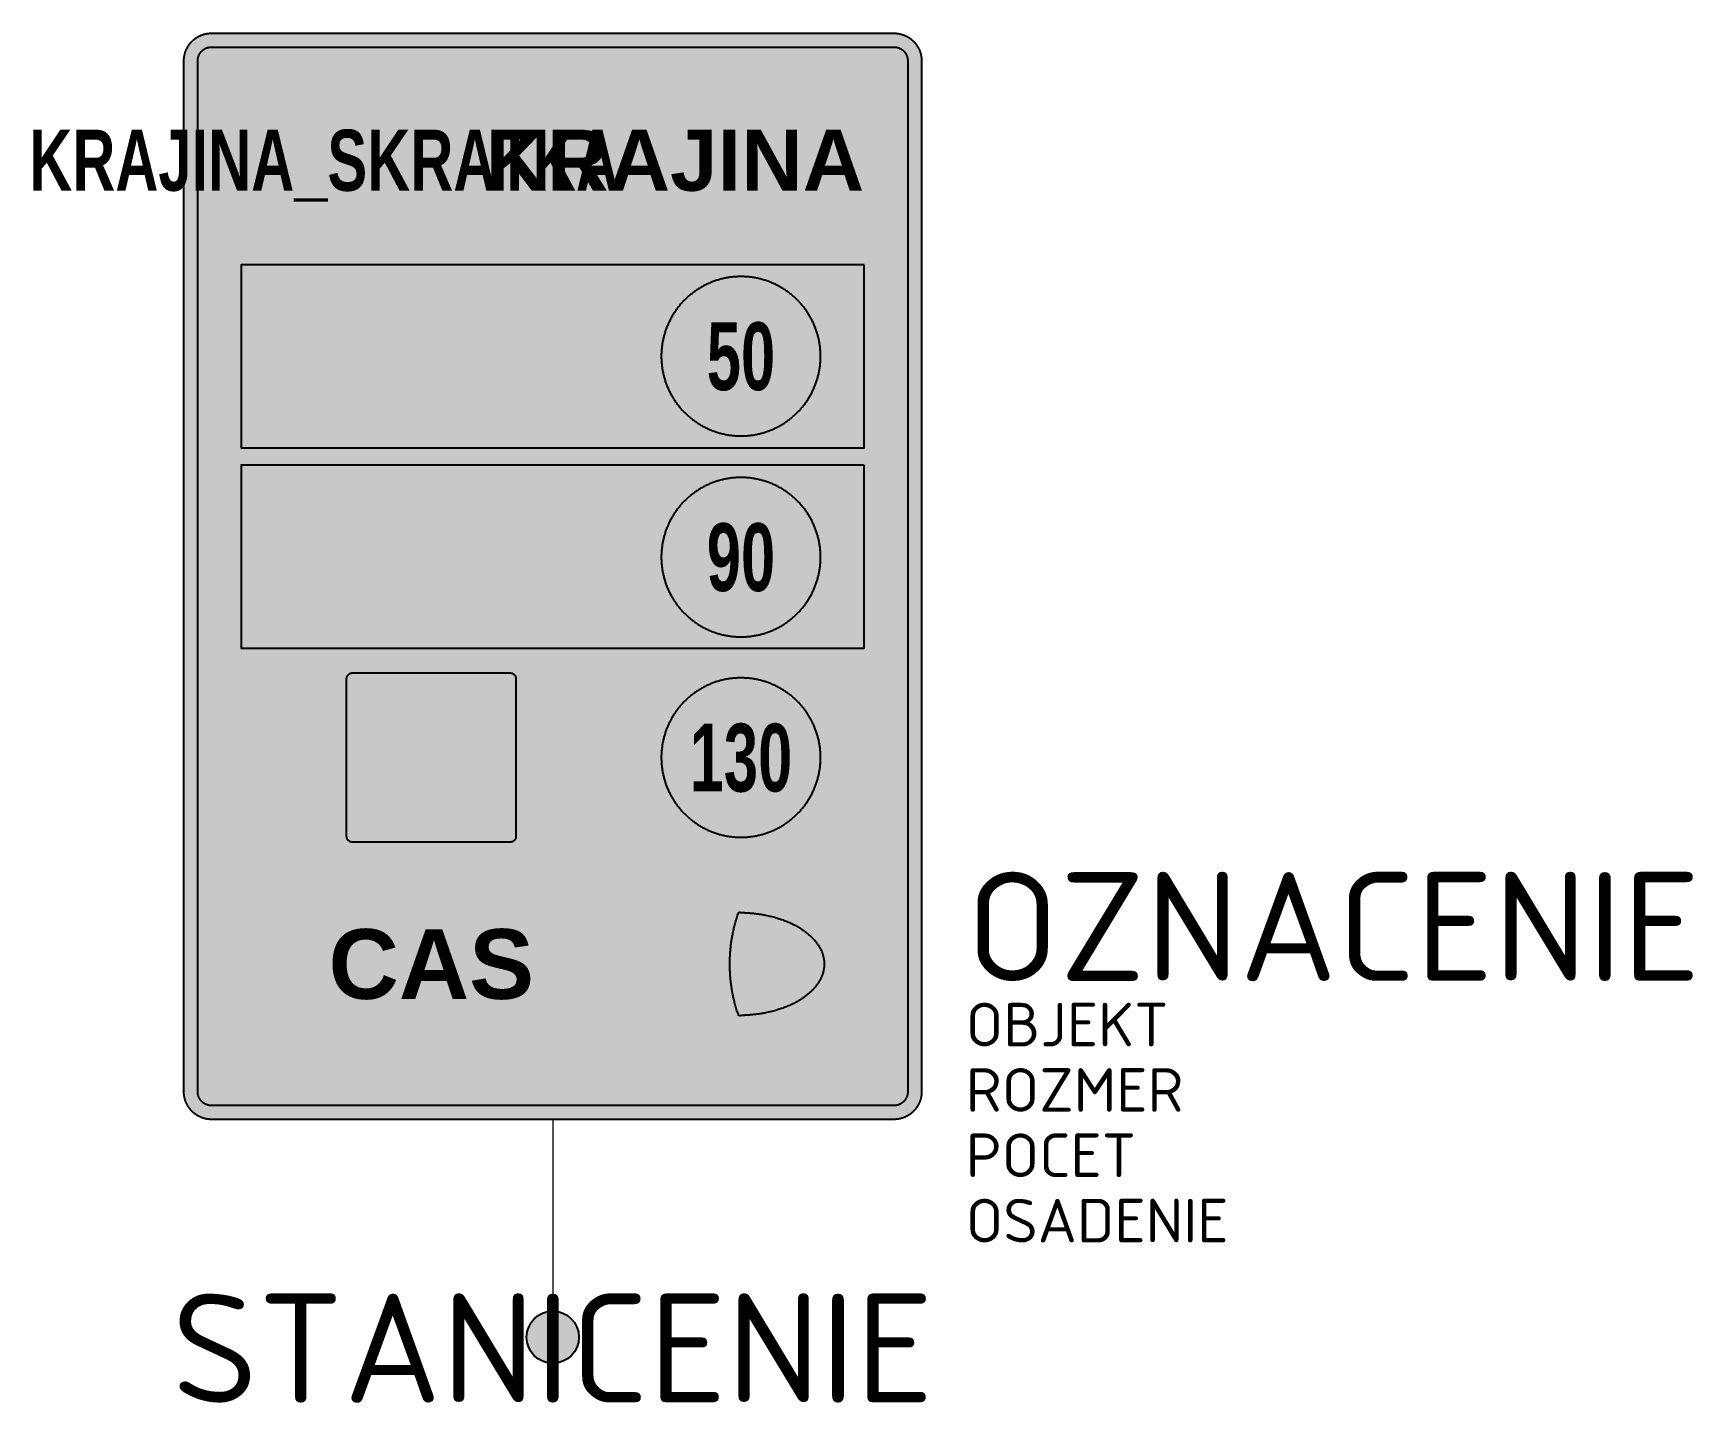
# Model space of a CAD drawing. Header units: metres. Extents: x -11.9 to 26.2, y 3.5 to 34.9.
import ezdxf
from ezdxf.enums import TextEntityAlignment as Align

# ---------------------------------------------------------------- set-up
doc = ezdxf.new("R2010")
doc.units = ezdxf.units.M
doc.layers.get('Defpoints').update_dxf_attribs({"color": 140, "lineweight": 5})
doc.styles.add('DZ', font='arialbd.ttf')
doc.styles.get("Standard").update_dxf_attribs({"font": 'isocpeur.ttf'})

msp = doc.modelspace()

# ---------------------------------------------------------------- texts
at = {"color": 250, "true_color": 0x292829, "style": 'DZ', "width": 0.7}
msp.add_attdef('KRAJINA_SKRATKA', text='SK', height=1.4, dxfattribs=at).set_placement((-5.249, 32.017), align=Align.MIDDLE_CENTER)
at = {"color": 7, "true_color": 0xf1efea, "style": 'DZ'}
msp.add_attdef('KRAJINA', text='Slovensko', height=1.4, dxfattribs=at).set_placement((7.149, 32.017), align=Align.MIDDLE_RIGHT)
msp.add_attdef('OZNACENIE', (9.482, 13.177), '342', height=2.5)
at = {"color": 250, "true_color": 0x292829, "style": 'DZ'}
msp.add_attdef('CAS', text='0-24 h', height=1.6, dxfattribs=at).set_placement((-2.788, 13.567), align=Align.MIDDLE_CENTER)
msp.add_attdef('STANICENIE', text='', height=2.5).set_placement((0, 6), align=Align.TOP_CENTER)
at = {"layer": 'Defpoints'}
for tag, p, s in [('OBJEKT', (9.482, 11.677), ''), ('ROZMER', (9.482, 10.177), '2400x1600/3600x2400'), ('POCET', (9.482, 8.677), ''), ('OSADENIE', (9.482, 7.177), '')]:
    msp.add_attdef(tag, p, s, height=1, dxfattribs=at)

# ---------------------------------------------------------------- blocks, each defined once
blk = doc.blocks.new('253 pre 342')
at = {"true_color": 0xf1efea}
blk.add_hatch(color=7, dxfattribs=at).paths.add_polyline_path([(3194.7525, 8174.8925), (3194.4555, 8214.3065), (3193.7685, 8253.7025), (3192.5505, 8293.0205), (3190.7985, 8332.2635), (3188.5875, 8371.5065), (3185.9205, 8410.5965), (3182.7975, 8449.6895), (3179.2155, 8488.6265), (3175.0995, 8527.5635), (3170.5275, 8566.3505), (3165.4245, 8605.0595), (3159.9375, 8643.6935), (3153.9165, 8682.2495), (3147.4395, 8720.6555), (3140.5065, 8758.9835), (3133.1145, 8797.1615), (3125.2665, 8835.2615), (3116.9595, 8873.2085), (3108.1965, 8911.0025), (3098.9775, 8948.7215), (3089.2995, 8986.3655), (3079.1655, 9023.7785), (3068.4975, 9061.1165), (3057.4485, 9098.2265), (3046.0185, 9135.2585), (3034.0545, 9172.1405), (3021.6345, 9208.7915), (3008.8335, 9245.3675), (2995.4985, 9281.7155), (2981.7825, 9317.9885), (2967.6075, 9354.0305), (2953.0545, 9389.8445), (2938.0425, 9425.5055), (2922.5745, 9461.0135), (2906.6475, 9496.3715), (2890.2645, 9531.4235), (2873.5005, 9566.4005), (2856.3555, 9601.0715), (2838.7545, 9635.5895), (2820.6945, 9669.8795), (2802.2535, 9704.0165), (2783.3565, 9737.8505), (2764.0005, 9771.5285), (2744.3415, 9804.9815), (2724.1485, 9838.1285), (2703.6525, 9871.1225), (2682.6975, 9903.8135), (2661.2835, 9936.3515), (2639.4915, 9968.5835), (2617.3155, 10000.5875), (2594.6865, 10032.2855), (2571.7485, 10063.7555), (2548.2795, 10094.9975), (2524.5045, 10125.9365), (2500.2735, 10156.5695), (2475.7365, 10186.9715), (2450.6685, 10217.1485), (2425.2915, 10246.9415), (2399.5365, 10276.5065), (2373.3255, 10305.7685), (2346.8055, 10334.7995), (2319.8325, 10363.4525), (2292.4755, 10391.7965), (2264.8155, 10419.8405), (2236.6965, 10447.5755), (2208.3525, 10474.9325), (2179.6995, 10501.9055), (2150.6685, 10528.4255), (2121.4065, 10554.6365), (2091.8415, 10580.3915), (2062.0485, 10605.7685), (2031.8715, 10630.7615), (2001.4695, 10655.3735), (1970.8365, 10679.6045), (1939.8975, 10703.3795), (1908.6555, 10726.7735), (1877.1855, 10749.7865), (1845.4095, 10772.4155), (1813.4835, 10794.5915), (1781.2515, 10816.3835), (1748.7135, 10837.7975), (1716.0225, 10858.7525), (1683.0285, 10879.2485), (1649.8815, 10899.4415), (1616.4285, 10919.1785), (1582.7505, 10938.4565), (1548.9165, 10957.3535), (1514.7795, 10975.7945), (1480.4895, 10993.8545), (1445.9715, 11011.4555), (1411.3005, 11028.6785), (1376.3235, 11045.4425), (1341.2715, 11061.7475), (1305.9135, 11077.6745), (1270.4055, 11093.1425), (1234.7445, 11108.1545), (1198.8525, 11122.7855), (1162.8105, 11136.8825), (1126.6155, 11150.6735), (1090.2675, 11163.9335), (1053.6915, 11176.7345), (1017.0405, 11189.1545), (980.1585, 11201.1185), (943.1265, 11212.6235), (905.9415, 11223.6725), (868.6785, 11234.2655), (831.1875, 11244.3995), (793.6215, 11254.0775), (755.9025, 11263.2965), (718.1085, 11272.1375), (680.0835, 11280.4415), (642.0615, 11288.2895), (603.8085, 11295.6815), (565.4805, 11302.6175), (527.0745, 11309.0945), (488.5935, 11315.0375), (449.9595, 11320.5995), (411.2505, 11325.6275), (372.3885, 11330.1995), (333.5265, 11334.3155), (294.5895, 11337.9725), (255.4965, 11341.0985), (216.3315, 11343.7655), (177.1635, 11345.9735), (137.9205, 11347.6505), (98.5245, 11348.8685), (59.1315, 11349.6305), (19.7355, 11349.8615), (-19.7355, 11349.6305), (-59.1315, 11348.8685), (-98.4525, 11347.6505), (-137.6955, 11345.9735), (-176.9385, 11343.7655), (-216.0285, 11341.0985), (-255.1185, 11337.9725), (-294.0555, 11334.3155), (-332.9955, 11330.1995), (-371.7795, 11325.6275), (-410.4915, 11320.5995), (-449.1225, 11315.0375), (-487.6815, 11309.0945), (-526.0845, 11302.6175), (-564.4155, 11295.6815), (-602.5905, 11288.2895), (-640.6905, 11280.4415), (-678.6375, 11272.1375), (-716.4345, 11263.2965), (-754.1535, 11254.0775), (-791.7945, 11244.3995), (-829.2105, 11234.2655), (-866.5485, 11223.6725), (-903.6555, 11212.6235), (-940.6905, 11201.1185), (-977.5695, 11189.1545), (-1014.2235, 11176.7345), (-1050.7995, 11163.9335), (-1087.1475, 11150.6735), (-1123.4175, 11136.8825), (-1159.4595, 11122.7855), (-1195.2735, 11108.1545), (-1230.9345, 11093.1425), (-1266.4455, 11077.6745), (-1301.8005, 11061.7475), (-1336.9305, 11045.4425), (-1371.8295, 11028.6785), (-1406.5005, 11011.4555), (-1441.0185, 10993.8545), (-1475.3085, 10975.7945), (-1509.4455, 10957.3535), (-1543.2795, 10938.4565), (-1576.9605, 10919.1785), (-1610.4105, 10899.4415), (-1643.5575, 10879.2485), (-1676.5545, 10858.7525), (-1709.2425, 10837.7975), (-1741.7805, 10816.3835), (-1774.0125, 10794.5915), (-1806.0165, 10772.4155), (-1837.7175, 10749.7865), (-1869.1875, 10726.7735), (-1900.4295, 10703.3795), (-1931.3655, 10679.6045), (-1961.9985, 10655.3735), (-1992.4035, 10630.7615), (-2022.5775, 10605.7685), (-2052.3705, 10580.3915), (-2081.9385, 10554.6365), (-2111.1975, 10528.4255), (-2140.2315, 10501.9055), (-2168.8815, 10474.9325), (-2197.2285, 10447.5755), (-2225.3445, 10419.8405), (-2253.0075, 10391.7965), (-2280.3615, 10363.4525), (-2307.3375, 10334.7995), (-2333.8545, 10305.7685), (-2360.0685, 10276.5065), (-2385.8235, 10246.9415), (-2411.1975, 10217.1485), (-2436.1905, 10186.9715), (-2460.8025, 10156.5695), (-2485.0365, 10125.9365), (-2508.8085, 10094.9975), (-2532.2025, 10063.7555), (-2555.2155, 10032.2855), (-2577.8475, 10000.5875), (-2600.0205, 9968.5835), (-2621.8155, 9936.3515), (-2643.2265, 9903.8135), (-2664.1815, 9871.1225), (-2684.6805, 9838.1285), (-2704.8735, 9804.9815), (-2724.6075, 9771.5285), (-2743.8855, 9737.8505), (-2762.7855, 9704.0165), (-2781.2235, 9669.8795), (-2799.2835, 9635.5895), (-2816.8875, 9601.0715), (-2834.1075, 9566.4005), (-2850.8715, 9531.4235), (-2867.1795, 9496.3715), (-2883.1035, 9461.0135), (-2898.5715, 9425.5055), (-2913.5835, 9389.8445), (-2928.2145, 9354.0305), (-2942.3115, 9317.9885), (-2956.1025, 9281.7155), (-2969.3625, 9245.3675), (-2982.1635, 9208.7915), (-2994.5835, 9172.1405), (-3006.5475, 9135.2585), (-3018.0555, 9098.2265), (-3029.1045, 9061.1165), (-3039.6945, 9023.7785), (-3049.8285, 8986.3655), (-3059.5065, 8948.7215), (-3068.7285, 8911.0025), (-3077.5665, 8873.2085), (-3085.8735, 8835.2615), (-3093.7215, 8797.1615), (-3101.1135, 8758.9835), (-3108.0465, 8720.6555), (-3114.5235, 8682.2495), (-3120.4665, 8643.6935), (-3126.0285, 8605.0595), (-3131.0595, 8566.3505), (-3135.6315, 8527.5635), (-3139.7445, 8488.6265), (-3143.4045, 8449.6895), (-3146.5275, 8410.5965), (-3149.1945, 8371.5065), (-3151.4055, 8332.2635), (-3153.0795, 8293.0205), (-3154.3005, 8253.7025), (-3155.0625, 8214.3065), (-3155.2905, 8174.8355), (-3155.0625, 8135.4395), (-3154.3005, 8096.0435), (-3153.0795, 8056.6475), (-3151.4055, 8017.4045), (-3149.1945, 7978.2395), (-3146.5275, 7939.0715), (-3143.4045, 7899.9815), (-3139.7445, 7861.0445), (-3135.6315, 7822.1825), (-3131.0595, 7783.3205), (-3126.0285, 7744.6085), (-3120.4665, 7705.9775), (-3114.5235, 7667.4965), (-3108.0465, 7629.0905), (-3101.1135, 7590.7625), (-3093.7215, 7552.5095), (-3085.8735, 7514.4845), (-3077.5665, 7476.4625), (-3068.7285, 7438.6655), (-3059.5065, 7400.9465), (-3049.8285, 7363.3805), (-3039.6945, 7325.8895), (-3029.1045, 7288.6295), (-3018.0555, 7251.4445), (-3006.5475, 7214.4095), (-2994.5835, 7177.5305), (-2982.1635, 7140.8765), (-2969.3625, 7104.3005), (-2956.1025, 7067.9525), (-2942.3115, 7031.7575), (-2928.2145, 6995.7155), (-2913.5835, 6959.8265), (-2898.5715, 6924.1655), (-2883.1035, 6888.6545), (-2867.1795, 6853.2995), (-2850.8715, 6818.2475), (-2834.1075, 6783.2705), (-2816.8875, 6748.5995), (-2799.2835, 6714.0815), (-2781.2235, 6679.7915), (-2762.7855, 6645.6545), (-2743.8855, 6611.8205), (-2724.6075, 6578.1395), (-2704.8735, 6544.6895), (-2684.6805, 6511.5425), (-2664.1815, 6478.5455), (-2643.2265, 6445.8575), (-2621.8155, 6413.3195), (-2600.0205, 6381.0875), (-2577.8475, 6349.1585), (-2555.2155, 6317.3825), (-2532.2025, 6285.9125), (-2508.8085, 6254.6705), (-2485.0365, 6223.7345), (-2460.8025, 6193.1015), (-2436.1905, 6162.6965), (-2411.1975, 6132.5225), (-2385.8235, 6102.7295), (-2360.0685, 6073.1615), (-2333.8545, 6043.9025), (-2307.3375, 6014.8685), (-2280.3615, 5986.2185), (-2253.0075, 5957.8715), (-2225.3445, 5929.7555), (-2197.2285, 5902.0925), (-2168.8815, 5874.7385), (-2140.2315, 5847.7625), (-2111.1975, 5821.2455), (-2081.9385, 5795.0315), (-2052.3705, 5769.2765), (-2022.5775, 5743.9025), (-1992.4035, 5718.8315), (-1961.9985, 5694.2975), (-1931.3655, 5670.0635), (-1900.4295, 5646.2915), (-1869.1875, 5622.8195), (-1837.7175, 5599.8845), (-1806.0165, 5577.2525), (-1774.0125, 5555.0795), (-1741.7805, 5533.2845), (-1709.2425, 5511.8735), (-1676.5545, 5490.9185), (-1643.5575, 5470.4195), (-1610.4105, 5450.2265), (-1576.9605, 5430.5675), (-1543.2795, 5411.2145), (-1509.4455, 5392.3145), (-1475.3085, 5373.8765), (-1441.0185, 5355.8165), (-1406.5005, 5338.2125), (-1371.8295, 5321.0675), (-1336.9305, 5304.3035), (-1301.8005, 5287.9205), (-1266.4455, 5271.9965), (-1230.9345, 5256.5285), (-1195.2735, 5241.5165), (-1159.4595, 5226.9605), (-1123.4175, 5212.7885), (-1087.1475, 5199.0725), (-1050.7995, 5185.7375), (-1014.2235, 5172.9365), (-977.5695, 5160.5165), (-940.6905, 5148.5525), (-903.6555, 5137.1225), (-866.5485, 5126.0735), (-829.2105, 5115.4055), (-791.7945, 5105.2715), (-754.1535, 5095.5935), (-716.4345, 5086.3715), (-678.6375, 5077.6085), (-640.6905, 5069.3045), (-602.5905, 5061.4565), (-564.4155, 5054.0645), (-526.0845, 5047.1285), (-487.6815, 5040.6515), (-449.1225, 5034.6335), (-410.4915, 5029.1465), (-371.7795, 5024.0405), (-332.9955, 5019.4685), (-294.0555, 5015.3555), (-255.1185, 5011.7735), (-216.0285, 5008.6475), (-176.9385, 5005.9805), (-137.6955, 5003.7725), (-98.4525, 5002.0205), (-59.1315, 5000.7995), (-19.7355, 5000.1155), (19.7355, 4999.8845), (59.1315, 5000.1155), (98.5245, 5000.7995), (137.9205, 5002.0205), (177.1635, 5003.7725), (216.3315, 5005.9805), (255.4965, 5008.6475), (294.5895, 5011.7735), (333.5265, 5015.3555), (372.3885, 5019.4685), (411.2505, 5024.0405), (449.9595, 5029.1465), (488.5935, 5034.6335), (527.0745, 5040.6515), (565.4805, 5047.1285), (603.8085, 5054.0645), (642.0615, 5061.4565), (680.0835, 5069.3045), (718.1085, 5077.6085), (755.9025, 5086.3715), (793.6215, 5095.5935), (831.1875, 5105.2715), (868.6785, 5115.4055), (905.9415, 5126.0735), (943.1265, 5137.1225), (980.1585, 5148.5525), (1017.0405, 5160.5165), (1053.6915, 5172.9365), (1090.2675, 5185.7375), (1126.6155, 5199.0725), (1162.8105, 5212.7885), (1198.8525, 5226.9605), (1234.7445, 5241.5165), (1270.4055, 5256.5285), (1305.9135, 5271.9965), (1341.2715, 5287.9205), (1376.3235, 5304.3035), (1411.3005, 5321.0675), (1445.9715, 5338.2125), (1480.4895, 5355.8165), (1514.7795, 5373.8765), (1548.9165, 5392.3145), (1582.7505, 5411.2145), (1616.4285, 5430.5675), (1649.8815, 5450.2265), (1683.0285, 5470.4195), (1716.0225, 5490.9185), (1748.7135, 5511.8735), (1781.2515, 5533.2845), (1813.4835, 5555.0795), (1845.4095, 5577.2525), (1877.1855, 5599.8845), (1908.6555, 5622.8195), (1939.8975, 5646.2915), (1970.8365, 5670.0635), (2001.4695, 5694.2975), (2031.8715, 5718.8315), (2062.0485, 5743.9025), (2091.8415, 5769.2765), (2121.4065, 5795.0315), (2150.6685, 5821.2455), (2179.6995, 5847.7625), (2208.3525, 5874.7385), (2236.6965, 5902.0925), (2264.8155, 5929.7555), (2292.4755, 5957.8715), (2319.8325, 5986.2185), (2346.8055, 6014.8685), (2373.3255, 6043.9025), (2399.5365, 6073.1615), (2425.2915, 6102.7295), (2450.6685, 6132.5225), (2475.7365, 6162.6965), (2500.2735, 6193.1015), (2524.5045, 6223.7345), (2548.2795, 6254.6705), (2571.7485, 6285.9125), (2594.6865, 6317.3825), (2617.3155, 6349.1585), (2639.4915, 6381.0875), (2661.2835, 6413.3195), (2682.6975, 6445.8575), (2703.6525, 6478.5455), (2724.1485, 6511.5425), (2744.3415, 6544.6895), (2764.0005, 6578.1395), (2783.3565, 6611.8205), (2802.2535, 6645.6545), (2820.6945, 6679.7915), (2838.7545, 6714.0815), (2856.3555, 6748.5995), (2873.5005, 6783.2705), (2890.2645, 6818.2475), (2906.6475, 6853.2995), (2922.5745, 6888.6545), (2938.0425, 6924.1655), (2953.0545, 6959.8265), (2967.6075, 6995.7155), (2981.7825, 7031.7575), (2995.4985, 7067.9525), (3008.8335, 7104.3005), (3021.6345, 7140.8765), (3034.0545, 7177.5305), (3046.0185, 7214.4095), (3057.4485, 7251.4445), (3068.4975, 7288.6295), (3079.1655, 7325.8895), (3089.2995, 7363.3805), (3098.9775, 7400.9465), (3108.1965, 7438.6655), (3116.9595, 7476.4625), (3125.2665, 7514.4845), (3133.1145, 7552.5095), (3140.5065, 7590.7625), (3147.4395, 7629.0905), (3153.9165, 7667.4965), (3159.9375, 7705.9775), (3165.4245, 7744.6085), (3170.5275, 7783.3205), (3175.0995, 7822.1825), (3179.2155, 7861.0445), (3182.7975, 7899.9815), (3185.9205, 7939.0715), (3188.5875, 7978.2395), (3190.7985, 8017.4045), (3192.5505, 8056.6475), (3193.7685, 8096.0435), (3194.4555, 8135.4395), (3194.6835, 8174.8355)])
at = {"true_color": 0xba1e10}
h = blk.add_hatch(color=22, dxfattribs=at)
edge = h.paths.add_edge_path()
edge.add_line((3036.0015, 8174.8925), (3035.7315, 8212.3265))
edge.add_line((3035.7315, 8212.3265), (3035.0445, 8249.7395))
edge.add_line((3035.0445, 8249.7395), (3033.9015, 8287.0775))
edge.add_line((3033.9015, 8287.0775), (3032.2245, 8324.4155))
edge.add_line((3032.2245, 8324.4155), (3030.1695, 8361.6785))
edge.add_line((3030.1695, 8361.6785), (3027.6525, 8398.8635))
edge.add_line((3027.6525, 8398.8635), (3024.6825, 8435.9735))
edge.add_line((3024.6825, 8435.9735), (3021.1755, 8473.0055))
edge.add_line((3021.1755, 8473.0055), (3017.2905, 8509.8875))
edge.add_line((3017.2905, 8509.8875), (3012.9465, 8546.7665))
edge.add_line((3012.9465, 8546.7665), (3008.1465, 8583.5705))
edge.add_line((3008.1465, 8583.5705), (3002.8875, 8620.2245))
edge.add_line((3002.8875, 8620.2245), (2997.2505, 8656.8755))
edge.add_line((2997.2505, 8656.8755), (2991.0765, 8693.3765))
edge.add_line((2991.0765, 8693.3765), (2984.5245, 8729.7245))
edge.add_line((2984.5245, 8729.7245), (2977.5135, 8766.0695))
edge.add_line((2977.5135, 8766.0695), (2970.0465, 8802.1895))
edge.add_line((2970.0465, 8802.1895), (2962.1205, 8838.3095))
edge.add_line((2962.1205, 8838.3095), (2953.8165, 8874.1985))
edge.add_line((2953.8165, 8874.1985), (2944.9755, 8910.0875))
edge.add_line((2944.9755, 8910.0875), (2935.8315, 8945.7515))
edge.add_line((2935.8315, 8945.7515), (2926.1565, 8981.3345))
edge.add_line((2926.1565, 8981.3345), (2916.0975, 9016.7675))
edge.add_line((2916.0975, 9016.7675), (2905.5825, 9052.0505))
edge.add_line((2905.5825, 9052.0505), (2894.6835, 9087.2525))
edge.add_line((2894.6835, 9087.2525), (2883.3315, 9122.2295))
edge.add_line((2883.3315, 9122.2295), (2871.5205, 9157.1285))
edge.add_line((2871.5205, 9157.1285), (2859.3285, 9191.8775))
edge.add_line((2859.3285, 9191.8775), (2846.7555, 9226.3955))
edge.add_line((2846.7555, 9226.3955), (2833.7235, 9260.8385))
edge.add_line((2833.7235, 9260.8385), (2820.2385, 9295.0505))
edge.add_line((2820.2385, 9295.0505), (2806.3695, 9329.1125))
edge.add_line((2806.3695, 9329.1125), (2792.1195, 9363.0215))
edge.add_line((2792.1195, 9363.0215), (2777.4135, 9396.7025))
edge.add_line((2777.4135, 9396.7025), (2762.3265, 9430.3055))
edge.add_line((2762.3265, 9430.3055), (2746.7805, 9463.6055))
edge.add_line((2746.7805, 9463.6055), (2730.8535, 9496.8275))
edge.add_line((2730.8535, 9496.8275), (2714.5485, 9529.8245))
edge.add_line((2714.5485, 9529.8245), (2697.7845, 9562.5905))
edge.add_line((2697.7845, 9562.5905), (2680.6395, 9595.2035))
edge.add_line((2680.6395, 9595.2035), (2663.1135, 9627.5885))
edge.add_line((2663.1135, 9627.5885), (2645.2065, 9659.7455))
edge.add_line((2645.2065, 9659.7455), (2626.8405, 9691.6715))
edge.add_line((2626.8405, 9691.6715), (2608.0965, 9723.4475))
edge.add_line((2608.0965, 9723.4475), (2588.9715, 9754.9955))
edge.add_line((2588.9715, 9754.9955), (2569.4625, 9786.3125))
edge.add_line((2569.4625, 9786.3125), (2549.4975, 9817.4015))
edge.add_line((2549.4975, 9817.4015), (2529.2295, 9848.2625))
edge.add_line((2529.2295, 9848.2625), (2508.5025, 9878.8955))
edge.add_line((2508.5025, 9878.8955), (2487.4725, 9909.3005))
edge.add_line((2487.4725, 9909.3005), (2465.9835, 9939.3995))
edge.add_line((2465.9835, 9939.3995), (2444.1135, 9969.3455))
edge.add_line((2444.1135, 9969.3455), (2421.8625, 9998.9855))
edge.add_line((2421.8625, 9998.9855), (2399.3085, 10028.4005))
edge.add_line((2399.3085, 10028.4005), (2376.2955, 10057.5095))
edge.add_line((2376.2955, 10057.5095), (2352.9015, 10086.3875))
edge.add_line((2352.9015, 10086.3875), (2329.2045, 10115.0405))
edge.add_line((2329.2045, 10115.0405), (2305.0485, 10143.3845))
edge.add_line((2305.0485, 10143.3845), (2280.5895, 10171.4285))
edge.add_line((2280.5895, 10171.4285), (2255.6715, 10199.2415))
edge.add_line((2255.6715, 10199.2415), (2230.4505, 10226.8235))
edge.add_line((2230.4505, 10226.8235), (2204.8455, 10254.0275))
edge.add_line((2204.8455, 10254.0275), (2178.8625, 10281.0035))
edge.add_line((2178.8625, 10281.0035), (2152.5735, 10307.6735))
edge.add_line((2152.5735, 10307.6735), (2125.9035, 10333.9625))
edge.add_line((2125.9035, 10333.9625), (2098.9275, 10359.9455))
edge.add_line((2098.9275, 10359.9455), (2071.7235, 10385.5505))
edge.add_line((2071.7235, 10385.5505), (2044.1415, 10410.7715))
edge.add_line((2044.1415, 10410.7715), (2016.3285, 10435.6115))
edge.add_line((2016.3285, 10435.6115), (1988.2845, 10460.1485))
edge.add_line((1988.2845, 10460.1485), (1959.9405, 10484.2295))
edge.add_line((1959.9405, 10484.2295), (1931.2875, 10508.0015))
edge.add_line((1931.2875, 10508.0015), (1902.4095, 10531.3955))
edge.add_line((1902.4095, 10531.3955), (1873.3005, 10554.4085))
edge.add_line((1873.3005, 10554.4085), (1843.8855, 10576.9625))
edge.add_line((1843.8855, 10576.9625), (1814.2455, 10599.2135))
edge.add_line((1814.2455, 10599.2135), (1784.2995, 10621.0835))
edge.add_line((1784.2995, 10621.0835), (1754.2005, 10642.5725))
edge.add_line((1754.2005, 10642.5725), (1723.7955, 10663.6025))
edge.add_line((1723.7955, 10663.6025), (1693.1625, 10684.3295))
edge.add_line((1693.1625, 10684.3295), (1662.3015, 10704.5975))
edge.add_line((1662.3015, 10704.5975), (1631.2125, 10724.5625))
edge.add_line((1631.2125, 10724.5625), (1599.8955, 10744.0715))
edge.add_line((1599.8955, 10744.0715), (1568.3475, 10763.1965))
edge.add_line((1568.3475, 10763.1965), (1536.5715, 10781.9405))
edge.add_line((1536.5715, 10781.9405), (1504.6455, 10800.3065))
edge.add_line((1504.6455, 10800.3065), (1472.4105, 10818.2135))
edge.add_line((1472.4105, 10818.2135), (1440.0255, 10835.7395))
edge.add_line((1440.0255, 10835.7395), (1407.4905, 10852.8845))
edge.add_line((1407.4905, 10852.8845), (1374.6465, 10869.6485))
edge.add_line((1374.6465, 10869.6485), (1341.7275, 10885.9535))
edge.add_line((1341.7275, 10885.9535), (1308.5055, 10901.8805))
edge.add_line((1308.5055, 10901.8805), (1275.2055, 10917.4265))
edge.add_line((1275.2055, 10917.4265), (1241.6025, 10932.5135))
edge.add_line((1241.6025, 10932.5135), (1207.9215, 10947.2195))
edge.add_line((1207.9215, 10947.2195), (1174.0125, 10961.4695))
edge.add_line((1174.0125, 10961.4695), (1139.9505, 10975.3385))
edge.add_line((1139.9505, 10975.3385), (1105.6605, 10988.8235))
edge.add_line((1105.6605, 10988.8235), (1071.2955, 11001.8555))
edge.add_line((1071.2955, 11001.8555), (1036.6995, 11014.5035))
edge.add_line((1036.6995, 11014.5035), (1002.0285, 11026.6955))
edge.add_line((1002.0285, 11026.6955), (967.1295, 11038.4315))
edge.add_line((967.1295, 11038.4315), (932.1525, 11049.7835))
edge.add_line((932.1525, 11049.7835), (896.9505, 11060.7575))
edge.add_line((896.9505, 11060.7575), (861.6675, 11071.1975))
edge.add_line((861.6675, 11071.1975), (826.2345, 11081.2565))
edge.add_line((826.2345, 11081.2565), (790.6515, 11090.9315))
edge.add_line((790.6515, 11090.9315), (754.9125, 11100.1535))
edge.add_line((754.9125, 11100.1535), (719.0985, 11108.9165))
edge.add_line((719.0985, 11108.9165), (683.1315, 11117.2205))
edge.add_line((683.1315, 11117.2205), (647.0895, 11125.1465))
edge.add_line((647.0895, 11125.1465), (610.8945, 11132.6135))
edge.add_line((610.8945, 11132.6135), (574.6245, 11139.6245))
edge.add_line((574.6245, 11139.6245), (538.1985, 11146.2545))
edge.add_line((538.1985, 11146.2545), (501.7005, 11152.3505))
edge.add_line((501.7005, 11152.3505), (465.1245, 11158.0655))
edge.add_line((465.1245, 11158.0655), (428.4705, 11163.3215))
edge.add_line((428.4705, 11163.3215), (391.6665, 11168.1245))
edge.add_line((391.6665, 11168.1245), (354.7875, 11172.4655))
edge.add_line((354.7875, 11172.4655), (317.8305, 11176.3535))
edge.add_line((317.8305, 11176.3535), (280.7955, 11179.7825))
edge.add_line((280.7955, 11179.7825), (243.6855, 11182.7525))
edge.add_line((243.6855, 11182.7525), (206.5005, 11185.3445))
edge.add_line((206.5005, 11185.3445), (169.3155, 11187.4025))
edge.add_line((169.3155, 11187.4025), (131.9775, 11189.0015))
edge.add_line((131.9775, 11189.0015), (94.6395, 11190.1445))
edge.add_line((94.6395, 11190.1445), (57.2265, 11190.9065))
edge.add_line((57.2265, 11190.9065), (19.7355, 11191.1345))
edge.add_line((19.7355, 11191.1345), (-17.7555, 11190.9065))
edge.add_line((-17.7555, 11190.9065), (-55.1685, 11190.1445))
edge.add_line((-55.1685, 11190.1445), (-92.5065, 11189.0015))
edge.add_line((-92.5065, 11189.0015), (-129.8445, 11187.4025))
edge.add_line((-129.8445, 11187.4025), (-167.1075, 11185.3445))
edge.add_line((-167.1075, 11185.3445), (-204.2925, 11182.7525))
edge.add_line((-204.2925, 11182.7525), (-241.4025, 11179.7825))
edge.add_line((-241.4025, 11179.7825), (-278.4345, 11176.3535))
edge.add_line((-278.4345, 11176.3535), (-315.3165, 11172.4655))
edge.add_line((-315.3165, 11172.4655), (-352.1985, 11168.1245))
edge.add_line((-352.1985, 11168.1245), (-389.0025, 11163.3215))
edge.add_line((-389.0025, 11163.3215), (-425.6535, 11158.0655))
edge.add_line((-425.6535, 11158.0655), (-462.3075, 11152.3505))
edge.add_line((-462.3075, 11152.3505), (-498.8055, 11146.2545))
edge.add_line((-498.8055, 11146.2545), (-535.1535, 11139.6245))
edge.add_line((-535.1535, 11139.6245), (-571.5015, 11132.6135))
edge.add_line((-571.5015, 11132.6135), (-607.6185, 11125.1465))
edge.add_line((-607.6185, 11125.1465), (-643.7385, 11117.2205))
edge.add_line((-643.7385, 11117.2205), (-679.6275, 11108.9165))
edge.add_line((-679.6275, 11108.9165), (-715.5195, 11100.1535))
edge.add_line((-715.5195, 11100.1535), (-751.1805, 11090.9315))
edge.add_line((-751.1805, 11090.9315), (-786.7665, 11081.2565))
edge.add_line((-786.7665, 11081.2565), (-822.1995, 11071.1975))
edge.add_line((-822.1995, 11071.1975), (-857.4795, 11060.7575))
edge.add_line((-857.4795, 11060.7575), (-892.6845, 11049.7835))
edge.add_line((-892.6845, 11049.7835), (-927.6585, 11038.4315))
edge.add_line((-927.6585, 11038.4315), (-962.5605, 11026.6955))
edge.add_line((-962.5605, 11026.6955), (-997.3065, 11014.5035))
edge.add_line((-997.3065, 11014.5035), (-1031.8245, 11001.8555))
edge.add_line((-1031.8245, 11001.8555), (-1066.2675, 10988.8235))
edge.add_line((-1066.2675, 10988.8235), (-1100.4825, 10975.3385))
edge.add_line((-1100.4825, 10975.3385), (-1134.5415, 10961.4695))
edge.add_line((-1134.5415, 10961.4695), (-1168.4505, 10947.2195))
edge.add_line((-1168.4505, 10947.2195), (-1202.1315, 10932.5135))
edge.add_line((-1202.1315, 10932.5135), (-1235.7375, 10917.4265))
edge.add_line((-1235.7375, 10917.4265), (-1269.0345, 10901.8805))
edge.add_line((-1269.0345, 10901.8805), (-1302.2595, 10885.9535))
edge.add_line((-1302.2595, 10885.9535), (-1335.2535, 10869.6485))
edge.add_line((-1335.2535, 10869.6485), (-1368.0195, 10852.8845))
edge.add_line((-1368.0195, 10852.8845), (-1400.6325, 10835.7395))
edge.add_line((-1400.6325, 10835.7395), (-1433.0175, 10818.2135))
edge.add_line((-1433.0175, 10818.2135), (-1465.1745, 10800.3065))
edge.add_line((-1465.1745, 10800.3065), (-1497.1035, 10781.9405))
edge.add_line((-1497.1035, 10781.9405), (-1528.8765, 10763.1965))
edge.add_line((-1528.8765, 10763.1965), (-1560.4245, 10744.0715))
edge.add_line((-1560.4245, 10744.0715), (-1591.7415, 10724.5625))
edge.add_line((-1591.7415, 10724.5625), (-1622.8335, 10704.5975))
edge.add_line((-1622.8335, 10704.5975), (-1653.6945, 10684.3295))
edge.add_line((-1653.6945, 10684.3295), (-1684.3245, 10663.6025))
edge.add_line((-1684.3245, 10663.6025), (-1714.7295, 10642.5725))
edge.add_line((-1714.7295, 10642.5725), (-1744.8285, 10621.0835))
edge.add_line((-1744.8285, 10621.0835), (-1774.7745, 10599.2135))
edge.add_line((-1774.7745, 10599.2135), (-1804.4175, 10576.9625))
edge.add_line((-1804.4175, 10576.9625), (-1833.8295, 10554.4085))
edge.add_line((-1833.8295, 10554.4085), (-1862.9385, 10531.3955))
edge.add_line((-1862.9385, 10531.3955), (-1891.8195, 10508.0015))
edge.add_line((-1891.8195, 10508.0015), (-1920.4695, 10484.2295))
edge.add_line((-1920.4695, 10484.2295), (-1948.8165, 10460.1485))
edge.add_line((-1948.8165, 10460.1485), (-1976.8575, 10435.6115))
edge.add_line((-1976.8575, 10435.6115), (-2004.6705, 10410.7715))
edge.add_line((-2004.6705, 10410.7715), (-2032.2555, 10385.5505))
edge.add_line((-2032.2555, 10385.5505), (-2059.4595, 10359.9455))
edge.add_line((-2059.4595, 10359.9455), (-2086.4325, 10333.9625))
edge.add_line((-2086.4325, 10333.9625), (-2113.1025, 10307.6735))
edge.add_line((-2113.1025, 10307.6735), (-2139.3915, 10281.0035))
edge.add_line((-2139.3915, 10281.0035), (-2165.3775, 10254.0275))
edge.add_line((-2165.3775, 10254.0275), (-2190.9795, 10226.8235))
edge.add_line((-2190.9795, 10226.8235), (-2216.2005, 10199.2415))
edge.add_line((-2216.2005, 10199.2415), (-2241.0435, 10171.4285))
edge.add_line((-2241.0435, 10171.4285), (-2265.5805, 10143.3845))
edge.add_line((-2265.5805, 10143.3845), (-2289.6585, 10115.0405))
edge.add_line((-2289.6585, 10115.0405), (-2313.4335, 10086.3875))
edge.add_line((-2313.4335, 10086.3875), (-2336.8275, 10057.5095))
edge.add_line((-2336.8275, 10057.5095), (-2359.8375, 10028.4005))
edge.add_line((-2359.8375, 10028.4005), (-2382.3945, 9998.9855))
edge.add_line((-2382.3945, 9998.9855), (-2404.6455, 9969.3455))
edge.add_line((-2404.6455, 9969.3455), (-2426.5125, 9939.3995))
edge.add_line((-2426.5125, 9939.3995), (-2448.0015, 9909.3005))
edge.add_line((-2448.0015, 9909.3005), (-2469.0345, 9878.8955))
edge.add_line((-2469.0345, 9878.8955), (-2489.7585, 9848.2625))
edge.add_line((-2489.7585, 9848.2625), (-2510.0295, 9817.4015))
edge.add_line((-2510.0295, 9817.4015), (-2529.9945, 9786.3125))
edge.add_line((-2529.9945, 9786.3125), (-2549.5005, 9754.9955))
edge.add_line((-2549.5005, 9754.9955), (-2568.6255, 9723.4475))
edge.add_line((-2568.6255, 9723.4475), (-2587.3725, 9691.6715))
edge.add_line((-2587.3725, 9691.6715), (-2605.7355, 9659.7455))
edge.add_line((-2605.7355, 9659.7455), (-2623.6425, 9627.5885))
edge.add_line((-2623.6425, 9627.5885), (-2641.1685, 9595.2035))
edge.add_line((-2641.1685, 9595.2035), (-2658.3135, 9562.5905))
edge.add_line((-2658.3135, 9562.5905), (-2675.0775, 9529.8245))
edge.add_line((-2675.0775, 9529.8245), (-2691.3855, 9496.8275))
edge.add_line((-2691.3855, 9496.8275), (-2707.3095, 9463.6055))
edge.add_line((-2707.3095, 9463.6055), (-2722.8555, 9430.3055))
edge.add_line((-2722.8555, 9430.3055), (-2737.9425, 9396.7025))
edge.add_line((-2737.9425, 9396.7025), (-2752.6485, 9363.0215))
edge.add_line((-2752.6485, 9363.0215), (-2766.8985, 9329.1125))
edge.add_line((-2766.8985, 9329.1125), (-2780.7675, 9295.0505))
edge.add_line((-2780.7675, 9295.0505), (-2794.2555, 9260.8385))
edge.add_line((-2794.2555, 9260.8385), (-2807.2845, 9226.3955))
edge.add_line((-2807.2845, 9226.3955), (-2819.9355, 9191.8775))
edge.add_line((-2819.9355, 9191.8775), (-2832.1275, 9157.1285))
edge.add_line((-2832.1275, 9157.1285), (-2843.8605, 9122.2295))
edge.add_line((-2843.8605, 9122.2295), (-2855.2155, 9087.2525))
edge.add_line((-2855.2155, 9087.2525), (-2866.1865, 9052.0505))
edge.add_line((-2866.1865, 9052.0505), (-2876.6265, 9016.7675))
edge.add_line((-2876.6265, 9016.7675), (-2886.6855, 8981.3345))
edge.add_line((-2886.6855, 8981.3345), (-2896.3635, 8945.7515))
edge.add_line((-2896.3635, 8945.7515), (-2905.5825, 8910.0875))
edge.add_line((-2905.5825, 8910.0875), (-2914.3455, 8874.1985))
edge.add_line((-2914.3455, 8874.1985), (-2922.6525, 8838.3095))
edge.add_line((-2922.6525, 8838.3095), (-2930.5755, 8802.1895))
edge.add_line((-2930.5755, 8802.1895), (-2938.0455, 8766.0695))
edge.add_line((-2938.0455, 8766.0695), (-2945.0535, 8729.7245))
edge.add_line((-2945.0535, 8729.7245), (-2951.6835, 8693.3765))
edge.add_line((-2951.6835, 8693.3765), (-2957.7795, 8656.8755))
edge.add_line((-2957.7795, 8656.8755), (-2963.4945, 8620.2245))
edge.add_line((-2963.4945, 8620.2245), (-2968.7535, 8583.5705))
edge.add_line((-2968.7535, 8583.5705), (-2973.5535, 8546.7665))
edge.add_line((-2973.5535, 8546.7665), (-2977.8975, 8509.8875))
edge.add_line((-2977.8975, 8509.8875), (-2981.7825, 8473.0055))
edge.add_line((-2981.7825, 8473.0055), (-2985.2115, 8435.9735))
edge.add_line((-2985.2115, 8435.9735), (-2988.1845, 8398.8635))
edge.add_line((-2988.1845, 8398.8635), (-2990.7735, 8361.6785))
edge.add_line((-2990.7735, 8361.6785), (-2992.8315, 8324.4155))
edge.add_line((-2992.8315, 8324.4155), (-2994.4335, 8287.0775))
edge.add_line((-2994.4335, 8287.0775), (-2995.5765, 8249.7395))
edge.add_line((-2995.5765, 8249.7395), (-2996.3385, 8212.3265))
edge.add_line((-2996.3385, 8212.3265), (-2996.5665, 8174.8355))
edge.add_line((-2996.5665, 8174.8355), (-2996.3385, 8137.3445))
edge.add_line((-2996.3385, 8137.3445), (-2995.5765, 8099.9315))
edge.add_line((-2995.5765, 8099.9315), (-2994.4335, 8062.5935))
edge.add_line((-2994.4335, 8062.5935), (-2992.8315, 8025.2555))
edge.add_line((-2992.8315, 8025.2555), (-2990.7735, 7988.0675))
edge.add_line((-2990.7735, 7988.0675), (-2988.1845, 7950.8825))
edge.add_line((-2988.1845, 7950.8825), (-2985.2115, 7913.7725))
edge.add_line((-2985.2115, 7913.7725), (-2981.7825, 7876.7405))
edge.add_line((-2981.7825, 7876.7405), (-2977.8975, 7839.7835))
edge.add_line((-2977.8975, 7839.7835), (-2973.5535, 7802.9015))
edge.add_line((-2973.5535, 7802.9015), (-2968.7535, 7766.0975))
edge.add_line((-2968.7535, 7766.0975), (-2963.4945, 7729.4465))
edge.add_line((-2963.4945, 7729.4465), (-2957.7795, 7692.8705))
edge.add_line((-2957.7795, 7692.8705), (-2951.6835, 7656.3695))
edge.add_line((-2951.6835, 7656.3695), (-2945.0535, 7619.9465))
edge.add_line((-2945.0535, 7619.9465), (-2938.0455, 7583.6765))
edge.add_line((-2938.0455, 7583.6765), (-2930.5755, 7547.4815))
edge.add_line((-2930.5755, 7547.4815), (-2922.6525, 7511.4365))
edge.add_line((-2922.6525, 7511.4365), (-2914.3455, 7475.4725))
edge.add_line((-2914.3455, 7475.4725), (-2905.5825, 7439.6585))
edge.add_line((-2905.5825, 7439.6585), (-2896.3635, 7403.9195))
edge.add_line((-2896.3635, 7403.9195), (-2886.6855, 7368.3335))
edge.add_line((-2886.6855, 7368.3335), (-2876.6265, 7332.9005))
edge.add_line((-2876.6265, 7332.9005), (-2866.1865, 7297.6205))
edge.add_line((-2866.1865, 7297.6205), (-2855.2155, 7262.4155))
edge.add_line((-2855.2155, 7262.4155), (-2843.8605, 7227.4415))
edge.add_line((-2843.8605, 7227.4415), (-2832.1275, 7192.5395))
edge.add_line((-2832.1275, 7192.5395), (-2819.9355, 7157.8685))
edge.add_line((-2819.9355, 7157.8685), (-2807.2845, 7123.2755))
edge.add_line((-2807.2845, 7123.2755), (-2794.2555, 7088.9075))
edge.add_line((-2794.2555, 7088.9075), (-2780.7675, 7054.6175))
edge.add_line((-2780.7675, 7054.6175), (-2766.8985, 7020.5585))
edge.add_line((-2766.8985, 7020.5585), (-2752.6485, 6986.6495))
edge.add_line((-2752.6485, 6986.6495), (-2737.9425, 6952.9685))
edge.add_line((-2737.9425, 6952.9685), (-2722.8555, 6919.3625))
edge.add_line((-2722.8555, 6919.3625), (-2707.3095, 6886.0655))
edge.add_line((-2707.3095, 6886.0655), (-2691.3855, 6852.8405))
edge.add_line((-2691.3855, 6852.8405), (-2675.0775, 6819.9215))
edge.add_line((-2675.0775, 6819.9215), (-2658.3135, 6787.0805))
edge.add_line((-2658.3135, 6787.0805), (-2641.1685, 6754.5425))
edge.add_line((-2641.1685, 6754.5425), (-2623.6425, 6722.1575))
edge.add_line((-2623.6425, 6722.1575), (-2605.7355, 6689.9255))
edge.add_line((-2605.7355, 6689.9255), (-2587.3725, 6657.9965))
edge.add_line((-2587.3725, 6657.9965), (-2568.6255, 6626.2235))
edge.add_line((-2568.6255, 6626.2235), (-2549.5005, 6594.6755))
edge.add_line((-2549.5005, 6594.6755), (-2529.9945, 6563.3585))
edge.add_line((-2529.9945, 6563.3585), (-2510.0295, 6532.2665))
edge.add_line((-2510.0295, 6532.2665), (-2489.7585, 6501.4055))
edge.add_line((-2489.7585, 6501.4055), (-2469.0345, 6470.7755))
edge.add_line((-2469.0345, 6470.7755), (-2448.0015, 6440.3705))
edge.add_line((-2448.0015, 6440.3705), (-2426.5125, 6410.2715))
edge.add_line((-2426.5125, 6410.2715), (-2404.6455, 6380.3255))
edge.add_line((-2404.6455, 6380.3255), (-2382.3945, 6350.6825))
edge.add_line((-2382.3945, 6350.6825), (-2359.8375, 6321.2705))
edge.add_line((-2359.8375, 6321.2705), (-2336.8275, 6292.1615))
edge.add_line((-2336.8275, 6292.1615), (-2313.4335, 6263.2805))
edge.add_line((-2313.4335, 6263.2805), (-2289.6585, 6234.6305))
edge.add_line((-2289.6585, 6234.6305), (-2265.5805, 6206.2835))
edge.add_line((-2265.5805, 6206.2835), (-2241.0435, 6178.2425))
edge.add_line((-2241.0435, 6178.2425), (-2216.2005, 6150.4295))
edge.add_line((-2216.2005, 6150.4295), (-2190.9795, 6122.8445))
edge.add_line((-2190.9795, 6122.8445), (-2165.3775, 6095.6405))
edge.add_line((-2165.3775, 6095.6405), (-2139.3915, 6068.6675))
edge.add_line((-2139.3915, 6068.6675), (-2113.1025, 6041.9975))
edge.add_line((-2113.1025, 6041.9975), (-2086.4325, 6015.7085))
edge.add_line((-2086.4325, 6015.7085), (-2059.4595, 5989.7225))
edge.add_line((-2059.4595, 5989.7225), (-2032.2555, 5964.1205))
edge.add_line((-2032.2555, 5964.1205), (-2004.6705, 5938.8995))
edge.add_line((-2004.6705, 5938.8995), (-1976.8575, 5913.9815))
edge.add_line((-1976.8575, 5913.9815), (-1948.8165, 5889.5195))
edge.add_line((-1948.8165, 5889.5195), (-1920.4695, 5865.3665))
edge.add_line((-1920.4695, 5865.3665), (-1891.8195, 5841.6665))
edge.add_line((-1891.8195, 5841.6665), (-1862.9385, 5818.2725))
edge.add_line((-1862.9385, 5818.2725), (-1833.8295, 5795.2625))
edge.add_line((-1833.8295, 5795.2625), (-1804.4175, 5772.7055))
edge.add_line((-1804.4175, 5772.7055), (-1774.7745, 5750.4545))
edge.add_line((-1774.7745, 5750.4545), (-1744.8285, 5728.5875))
edge.add_line((-1744.8285, 5728.5875), (-1714.7295, 5707.0985))
edge.add_line((-1714.7295, 5707.0985), (-1684.3245, 5686.0655))
edge.add_line((-1684.3245, 5686.0655), (-1653.6945, 5665.3415))
edge.add_line((-1653.6945, 5665.3415), (-1622.8335, 5645.0705))
edge.add_line((-1622.8335, 5645.0705), (-1591.7415, 5625.1055))
edge.add_line((-1591.7415, 5625.1055), (-1560.4245, 5605.5995))
edge.add_line((-1560.4245, 5605.5995), (-1528.8765, 5586.4745))
edge.add_line((-1528.8765, 5586.4745), (-1497.1035, 5567.7275))
edge.add_line((-1497.1035, 5567.7275), (-1465.1745, 5549.3645))
edge.add_line((-1465.1745, 5549.3645), (-1433.0175, 5531.4575))
edge.add_line((-1433.0175, 5531.4575), (-1400.6325, 5513.9315))
edge.add_line((-1400.6325, 5513.9315), (-1368.0195, 5496.7865))
edge.add_line((-1368.0195, 5496.7865), (-1335.2535, 5480.0225))
edge.add_line((-1335.2535, 5480.0225), (-1302.2595, 5463.7145))
edge.add_line((-1302.2595, 5463.7145), (-1269.0345, 5447.7905))
edge.add_line((-1269.0345, 5447.7905), (-1235.7375, 5432.2445))
edge.add_line((-1235.7375, 5432.2445), (-1202.1315, 5417.1575))
edge.add_line((-1202.1315, 5417.1575), (-1168.4505, 5402.4515))
edge.add_line((-1168.4505, 5402.4515), (-1134.5415, 5388.2015))
edge.add_line((-1134.5415, 5388.2015), (-1100.4825, 5374.3325))
edge.add_line((-1100.4825, 5374.3325), (-1066.2675, 5360.8445))
edge.add_line((-1066.2675, 5360.8445), (-1031.8245, 5347.8155))
edge.add_line((-1031.8245, 5347.8155), (-997.3065, 5335.2425))
edge.add_line((-997.3065, 5335.2425), (-962.5605, 5323.0505))
edge.add_line((-962.5605, 5323.0505), (-927.6585, 5311.2395))
edge.add_line((-927.6585, 5311.2395), (-892.6845, 5299.8845))
edge.add_line((-892.6845, 5299.8845), (-857.4795, 5288.9885))
edge.add_line((-857.4795, 5288.9885), (-822.1995, 5278.4735))
edge.add_line((-822.1995, 5278.4735), (-786.7665, 5268.4145))
edge.add_line((-786.7665, 5268.4145), (-751.1805, 5258.7365))
edge.add_line((-751.1805, 5258.7365), (-715.5195, 5249.5925))
edge.add_line((-715.5195, 5249.5925), (-679.6275, 5240.7545))
edge.add_line((-679.6275, 5240.7545), (-643.7385, 5232.4475))
edge.add_line((-643.7385, 5232.4475), (-607.6185, 5224.5245))
edge.add_line((-607.6185, 5224.5245), (-571.5015, 5217.0545))
edge.add_line((-571.5015, 5217.0545), (-535.1535, 5210.0465))
edge.add_line((-535.1535, 5210.0465), (-498.8055, 5203.4915))
edge.add_line((-498.8055, 5203.4915), (-462.3075, 5197.3205))
edge.add_line((-462.3075, 5197.3205), (-425.6535, 5191.6805))
edge.add_line((-425.6535, 5191.6805), (-389.0025, 5186.4245))
edge.add_line((-389.0025, 5186.4245), (-352.1985, 5181.6215))
edge.add_line((-352.1985, 5181.6215), (-315.3165, 5177.2805))
edge.add_line((-315.3165, 5177.2805), (-278.4345, 5173.3925))
edge.add_line((-278.4345, 5173.3925), (-241.4025, 5169.8885))
edge.add_line((-241.4025, 5169.8885), (-204.2925, 5166.9155))
edge.add_line((-204.2925, 5166.9155), (-167.1075, 5164.4015))
edge.add_line((-167.1075, 5164.4015), (-129.8445, 5162.3435))
edge.add_line((-129.8445, 5162.3435), (-92.5065, 5160.6665))
edge.add_line((-92.5065, 5160.6665), (-55.1685, 5159.5235))
edge.add_line((-55.1685, 5159.5235), (-17.7555, 5158.8395))
edge.add_line((-17.7555, 5158.8395), (19.7355, 5158.6115))
edge.add_line((19.7355, 5158.6115), (57.2265, 5158.8395))
edge.add_line((57.2265, 5158.8395), (94.6395, 5159.5235))
edge.add_line((94.6395, 5159.5235), (131.9775, 5160.6665))
edge.add_line((131.9775, 5160.6665), (169.3155, 5162.3435))
edge.add_line((169.3155, 5162.3435), (206.5005, 5164.4015))
edge.add_line((206.5005, 5164.4015), (243.6855, 5166.9155))
edge.add_line((243.6855, 5166.9155), (280.7955, 5169.8885))
edge.add_line((280.7955, 5169.8885), (317.8305, 5173.3925))
edge.add_line((317.8305, 5173.3925), (354.7875, 5177.2805))
edge.add_line((354.7875, 5177.2805), (391.6665, 5181.6215))
edge.add_line((391.6665, 5181.6215), (428.4705, 5186.4245))
edge.add_line((428.4705, 5186.4245), (465.1245, 5191.6805))
edge.add_line((465.1245, 5191.6805), (501.7005, 5197.3205))
edge.add_line((501.7005, 5197.3205), (538.1985, 5203.4915))
edge.add_line((538.1985, 5203.4915), (574.6245, 5210.0465))
edge.add_line((574.6245, 5210.0465), (610.8945, 5217.0545))
edge.add_line((610.8945, 5217.0545), (647.0895, 5224.5245))
edge.add_line((647.0895, 5224.5245), (683.1315, 5232.4475))
edge.add_line((683.1315, 5232.4475), (719.0985, 5240.7545))
edge.add_line((719.0985, 5240.7545), (754.9125, 5249.5925))
edge.add_line((754.9125, 5249.5925), (790.6515, 5258.7365))
edge.add_line((790.6515, 5258.7365), (826.2345, 5268.4145))
edge.add_line((826.2345, 5268.4145), (861.6675, 5278.4735))
edge.add_line((861.6675, 5278.4735), (896.9505, 5288.9885))
edge.add_line((896.9505, 5288.9885), (932.1525, 5299.8845))
edge.add_line((932.1525, 5299.8845), (967.1295, 5311.2395))
edge.add_line((967.1295, 5311.2395), (1002.0285, 5323.0505))
edge.add_line((1002.0285, 5323.0505), (1036.6995, 5335.2425))
edge.add_line((1036.6995, 5335.2425), (1071.2955, 5347.8155))
edge.add_line((1071.2955, 5347.8155), (1105.6605, 5360.8445))
edge.add_line((1105.6605, 5360.8445), (1139.9505, 5374.3325))
edge.add_line((1139.9505, 5374.3325), (1174.0125, 5388.2015))
edge.add_line((1174.0125, 5388.2015), (1207.9215, 5402.4515))
edge.add_line((1207.9215, 5402.4515), (1241.6025, 5417.1575))
edge.add_line((1241.6025, 5417.1575), (1275.2055, 5432.2445))
edge.add_line((1275.2055, 5432.2445), (1308.5055, 5447.7905))
edge.add_line((1308.5055, 5447.7905), (1341.7275, 5463.7145))
edge.add_line((1341.7275, 5463.7145), (1374.6465, 5480.0225))
edge.add_line((1374.6465, 5480.0225), (1407.4905, 5496.7865))
edge.add_line((1407.4905, 5496.7865), (1440.0255, 5513.9315))
edge.add_line((1440.0255, 5513.9315), (1472.4105, 5531.4575))
edge.add_line((1472.4105, 5531.4575), (1504.6455, 5549.3645))
edge.add_line((1504.6455, 5549.3645), (1536.5715, 5567.7275))
edge.add_line((1536.5715, 5567.7275), (1568.3475, 5586.4745))
edge.add_line((1568.3475, 5586.4745), (1599.8955, 5605.5995))
edge.add_line((1599.8955, 5605.5995), (1631.2125, 5625.1055))
edge.add_line((1631.2125, 5625.1055), (1662.3015, 5645.0705))
edge.add_line((1662.3015, 5645.0705), (1693.1625, 5665.3415))
edge.add_line((1693.1625, 5665.3415), (1723.7955, 5686.0655))
edge.add_line((1723.7955, 5686.0655), (1754.2005, 5707.0985))
edge.add_line((1754.2005, 5707.0985), (1784.2995, 5728.5875))
edge.add_line((1784.2995, 5728.5875), (1814.2455, 5750.4545))
edge.add_line((1814.2455, 5750.4545), (1843.8855, 5772.7055))
edge.add_line((1843.8855, 5772.7055), (1873.3005, 5795.2625))
edge.add_line((1873.3005, 5795.2625), (1902.4095, 5818.2725))
edge.add_line((1902.4095, 5818.2725), (1931.2875, 5841.6665))
edge.add_line((1931.2875, 5841.6665), (1959.9405, 5865.3665))
edge.add_line((1959.9405, 5865.3665), (1988.2845, 5889.5195))
edge.add_line((1988.2845, 5889.5195), (2016.3285, 5913.9815))
edge.add_line((2016.3285, 5913.9815), (2044.1415, 5938.8995))
edge.add_line((2044.1415, 5938.8995), (2071.7235, 5964.1205))
edge.add_line((2071.7235, 5964.1205), (2098.9275, 5989.7225))
edge.add_line((2098.9275, 5989.7225), (2125.9035, 6015.7085))
edge.add_line((2125.9035, 6015.7085), (2152.5735, 6041.9975))
edge.add_line((2152.5735, 6041.9975), (2178.8625, 6068.6675))
edge.add_line((2178.8625, 6068.6675), (2204.8455, 6095.6405))
edge.add_line((2204.8455, 6095.6405), (2230.4505, 6122.8445))
edge.add_line((2230.4505, 6122.8445), (2255.6715, 6150.4295))
edge.add_line((2255.6715, 6150.4295), (2280.5895, 6178.2425))
edge.add_line((2280.5895, 6178.2425), (2305.0485, 6206.2835))
edge.add_line((2305.0485, 6206.2835), (2329.2045, 6234.6305))
edge.add_line((2329.2045, 6234.6305), (2352.9015, 6263.2805))
edge.add_line((2352.9015, 6263.2805), (2376.2955, 6292.1615))
edge.add_line((2376.2955, 6292.1615), (2399.3085, 6321.2705))
edge.add_line((2399.3085, 6321.2705), (2421.8625, 6350.6825))
edge.add_line((2421.8625, 6350.6825), (2444.1135, 6380.3255))
edge.add_line((2444.1135, 6380.3255), (2465.9835, 6410.2715))
edge.add_line((2465.9835, 6410.2715), (2487.4725, 6440.3705))
edge.add_line((2487.4725, 6440.3705), (2508.5025, 6470.7755))
edge.add_line((2508.5025, 6470.7755), (2529.2295, 6501.4055))
edge.add_line((2529.2295, 6501.4055), (2549.4975, 6532.2665))
edge.add_line((2549.4975, 6532.2665), (2569.4625, 6563.3585))
edge.add_line((2569.4625, 6563.3585), (2588.9715, 6594.6755))
edge.add_line((2588.9715, 6594.6755), (2608.0965, 6626.2235))
edge.add_line((2608.0965, 6626.2235), (2626.8405, 6657.9965))
edge.add_line((2626.8405, 6657.9965), (2645.2065, 6689.9255))
edge.add_line((2645.2065, 6689.9255), (2663.1135, 6722.1575))
edge.add_line((2663.1135, 6722.1575), (2680.6395, 6754.5425))
edge.add_line((2680.6395, 6754.5425), (2697.7845, 6787.0805))
edge.add_line((2697.7845, 6787.0805), (2714.5485, 6819.9215))
edge.add_line((2714.5485, 6819.9215), (2730.8535, 6852.8405))
edge.add_line((2730.8535, 6852.8405), (2746.7805, 6886.0655))
edge.add_line((2746.7805, 6886.0655), (2762.3265, 6919.3625))
edge.add_line((2762.3265, 6919.3625), (2777.4135, 6952.9685))
edge.add_line((2777.4135, 6952.9685), (2792.1195, 6986.6495))
edge.add_line((2792.1195, 6986.6495), (2806.3695, 7020.5585))
edge.add_line((2806.3695, 7020.5585), (2820.2385, 7054.6175))
edge.add_line((2820.2385, 7054.6175), (2833.7235, 7088.9075))
edge.add_line((2833.7235, 7088.9075), (2846.7555, 7123.2755))
edge.add_line((2846.7555, 7123.2755), (2859.3285, 7157.8685))
edge.add_line((2859.3285, 7157.8685), (2871.5205, 7192.5395))
edge.add_line((2871.5205, 7192.5395), (2883.3315, 7227.4415))
edge.add_line((2883.3315, 7227.4415), (2894.6835, 7262.4155))
edge.add_line((2894.6835, 7262.4155), (2905.5825, 7297.6205))
edge.add_line((2905.5825, 7297.6205), (2916.0975, 7332.9005))
edge.add_line((2916.0975, 7332.9005), (2926.1565, 7368.3335))
edge.add_line((2926.1565, 7368.3335), (2935.8315, 7403.9195))
edge.add_line((2935.8315, 7403.9195), (2944.9755, 7439.6585))
edge.add_line((2944.9755, 7439.6585), (2953.8165, 7475.4725))
edge.add_line((2953.8165, 7475.4725), (2962.1205, 7511.4365))
edge.add_line((2962.1205, 7511.4365), (2970.0465, 7547.4815))
edge.add_line((2970.0465, 7547.4815), (2977.5135, 7583.6765))
edge.add_line((2977.5135, 7583.6765), (2984.5245, 7619.9465))
edge.add_line((2984.5245, 7619.9465), (2991.0765, 7656.3695))
edge.add_line((2991.0765, 7656.3695), (2997.2505, 7692.8705))
edge.add_line((2997.2505, 7692.8705), (3002.8875, 7729.4465))
edge.add_line((3002.8875, 7729.4465), (3008.1465, 7766.0975))
edge.add_line((3008.1465, 7766.0975), (3012.9465, 7802.9015))
edge.add_line((3012.9465, 7802.9015), (3017.2905, 7839.7835))
edge.add_line((3017.2905, 7839.7835), (3021.1755, 7876.7405))
edge.add_line((3021.1755, 7876.7405), (3024.6825, 7913.7725))
edge.add_line((3024.6825, 7913.7725), (3027.6525, 7950.8825))
edge.add_line((3027.6525, 7950.8825), (3030.1695, 7988.0675))
edge.add_line((3030.1695, 7988.0675), (3032.2245, 8025.2555))
edge.add_line((3032.2245, 8025.2555), (3033.9015, 8062.5935))
edge.add_line((3033.9015, 8062.5935), (3035.0445, 8099.9315))
edge.add_line((3035.0445, 8099.9315), (3035.7315, 8137.3445))
edge.add_line((3035.7315, 8137.3445), (3035.9595, 8174.8355))
edge = h.paths.add_edge_path(flags=16)
edge.add_line((2242.2525, 8174.8925), (2242.0305, 8202.4955))
edge.add_line((2242.0305, 8202.4955), (2241.4995, 8230.0025))
edge.add_line((2241.4995, 8230.0025), (2240.6595, 8257.5875))
edge.add_line((2240.6595, 8257.5875), (2239.5165, 8285.0975))
edge.add_line((2239.5165, 8285.0975), (2237.9175, 8312.5295))
edge.add_line((2237.9175, 8312.5295), (2236.0875, 8339.8835))
edge.add_line((2236.0875, 8339.8835), (2233.8795, 8367.2405))
edge.add_line((2233.8795, 8367.2405), (2231.3625, 8394.5195))
edge.add_line((2231.3625, 8394.5195), (2228.4675, 8421.7235))
edge.add_line((2228.4675, 8421.7235), (2225.2665, 8448.9275))
edge.add_line((2225.2665, 8448.9275), (2221.6875, 8475.9785))
edge.add_line((2221.6875, 8475.9785), (2217.8775, 8503.0295))
edge.add_line((2217.8775, 8503.0295), (2213.6865, 8530.0025))
edge.add_line((2213.6865, 8530.0025), (2209.1145, 8556.9005))
edge.add_line((2209.1145, 8556.9005), (2204.3115, 8583.7235))
edge.add_line((2204.3115, 8583.7235), (2199.1305, 8610.4715))
edge.add_line((2199.1305, 8610.4715), (2193.6435, 8637.1415))
edge.add_line((2193.6435, 8637.1415), (2187.7785, 8663.7335))
edge.add_line((2187.7785, 8663.7335), (2181.6825, 8690.1755))
edge.add_line((2181.6825, 8690.1755), (2175.2055, 8716.6175))
edge.add_line((2175.2055, 8716.6175), (2168.4225, 8742.9065))
edge.add_line((2168.4225, 8742.9065), (2161.3365, 8769.1175))
edge.add_line((2161.3365, 8769.1175), (2153.8695, 8795.2565))
edge.add_line((2153.8695, 8795.2565), (2146.1715, 8821.2395))
edge.add_line((2146.1715, 8821.2395), (2138.0955, 8847.1475))
edge.add_line((2138.0955, 8847.1475), (2129.7135, 8872.9805))
edge.add_line((2129.7135, 8872.9805), (2121.0255, 8898.6575))
edge.add_line((2121.0255, 8898.6575), (2112.0345, 8924.1845))
edge.add_line((2112.0345, 8924.1845), (2102.7375, 8949.7115))
edge.add_line((2102.7375, 8949.7115), (2093.1375, 8975.0105))
edge.add_line((2093.1375, 8975.0105), (2083.2315, 9000.2345))
edge.add_line((2083.2315, 9000.2345), (2073.0195, 9025.3805))
edge.add_line((2073.0195, 9025.3805), (2062.5045, 9050.3735))
edge.add_line((2062.5045, 9050.3735), (2051.6835, 9075.2135))
edge.add_line((2051.6835, 9075.2135), (2040.5595, 9099.9035))
edge.add_line((2040.5595, 9099.9035), (2029.1295, 9124.5155))
edge.add_line((2029.1295, 9124.5155), (2017.3935, 9148.8995))
edge.add_line((2017.3935, 9148.8995), (2005.3545, 9173.2085))
edge.add_line((2005.3545, 9173.2085), (1993.0095, 9197.3615))
edge.add_line((1993.0095, 9197.3615), (1980.3615, 9221.4425))
edge.add_line((1980.3615, 9221.4425), (1967.4825, 9245.2925))
edge.add_line((1967.4825, 9245.2925), (1954.2255, 9268.9895))
edge.add_line((1954.2255, 9268.9895), (1940.7375, 9292.5365))
edge.add_line((1940.7375, 9292.5365), (1926.9435, 9315.9305))
edge.add_line((1926.9435, 9315.9305), (1912.8465, 9339.1715))
edge.add_line((1912.8465, 9339.1715), (1898.4465, 9362.2595))
edge.add_line((1898.4465, 9362.2595), (1883.7405, 9385.1195))
edge.add_line((1883.7405, 9385.1195), (1868.8035, 9407.9045))
edge.add_line((1868.8035, 9407.9045), (1853.5635, 9430.4585))
edge.add_line((1853.5635, 9430.4585), (1838.0205, 9452.8625))
edge.add_line((1838.0205, 9452.8625), (1822.2465, 9475.0355))
edge.add_line((1822.2465, 9475.0355), (1806.0915, 9497.1335))
edge.add_line((1806.0915, 9497.1335), (1789.7085, 9518.9255))
edge.add_line((1789.7085, 9518.9255), (1773.0975, 9540.6425))
edge.add_line((1773.0975, 9540.6425), (1756.1055, 9562.0565))
edge.add_line((1756.1055, 9562.0565), (1738.8825, 9583.3925))
edge.add_line((1738.8825, 9583.3925), (1721.4345, 9604.5005))
edge.add_line((1721.4345, 9604.5005), (1703.6025, 9625.3775))
edge.add_line((1703.6025, 9625.3775), (1685.6205, 9646.0295))
edge.add_line((1685.6205, 9646.0295), (1667.2545, 9666.5255))
edge.add_line((1667.2545, 9666.5255), (1648.6635, 9686.7965))
edge.add_line((1648.6635, 9686.7965), (1629.7635, 9706.9115))
edge.add_line((1629.7635, 9706.9115), (1610.6385, 9726.7235))
edge.add_line((1610.6385, 9726.7235), (1591.2825, 9746.3825))
edge.add_line((1591.2825, 9746.3825), (1571.6235, 9765.8135))
edge.add_line((1571.6235, 9765.8135), (1551.7365, 9784.9415))
edge.add_line((1551.7365, 9784.9415), (1531.6965, 9803.7635))
edge.add_line((1531.6965, 9803.7635), (1511.4255, 9822.4325))
edge.add_line((1511.4255, 9822.4325), (1490.9295, 9840.7205))
edge.add_line((1490.9295, 9840.7205), (1470.2025, 9858.7775))
edge.add_line((1470.2025, 9858.7775), (1449.3225, 9876.5345))
edge.add_line((1449.3225, 9876.5345), (1428.2145, 9894.0605))
edge.add_line((1428.2145, 9894.0605), (1406.9565, 9911.2805))
edge.add_line((1406.9565, 9911.2805), (1385.4675, 9928.1975))
edge.add_line((1385.4675, 9928.1975), (1363.8255, 9944.8835))
edge.add_line((1363.8255, 9944.8835), (1341.9585, 9961.2665))
edge.add_line((1341.9585, 9961.2665), (1319.9355, 9977.3465))
edge.add_line((1319.9355, 9977.3465), (1297.6845, 9993.1955))
edge.add_line((1297.6845, 9993.1955), (1275.3585, 10008.6635))
edge.add_line((1275.3585, 10008.6635), (1252.7265, 10023.9815))
edge.add_line((1252.7265, 10023.9815), (1230.0195, 10038.9155))
edge.add_line((1230.0195, 10038.9155), (1207.0845, 10053.6215))
edge.add_line((1207.0845, 10053.6215), (1184.0715, 10067.9465))
edge.add_line((1184.0715, 10067.9465), (1160.8305, 10082.0435))
edge.add_line((1160.8305, 10082.0435), (1137.4365, 10095.8375))
edge.add_line((1137.4365, 10095.8375), (1113.8145, 10109.4005))
edge.add_line((1113.8145, 10109.4005), (1090.1175, 10122.5825))
edge.add_line((1090.1175, 10122.5825), (1066.2645, 10135.5365))
edge.add_line((1066.2645, 10135.5365), (1042.2615, 10148.1875))
edge.add_line((1042.2615, 10148.1875), (1018.1085, 10160.4545))
edge.add_line((1018.1085, 10160.4545), (993.7995, 10172.4935))
edge.add_line((993.7995, 10172.4935), (969.3405, 10184.2295))
edge.add_line((969.3405, 10184.2295), (944.8035, 10195.6595))
edge.add_line((944.8035, 10195.6595), (920.0385, 10206.8615))
edge.add_line((920.0385, 10206.8615), (895.1955, 10217.6795))
edge.add_line((895.1955, 10217.6795), (870.2025, 10228.1975))
edge.add_line((870.2025, 10228.1975), (845.1345, 10238.4065))
edge.add_line((845.1345, 10238.4065), (819.9105, 10248.3125))
edge.add_line((819.9105, 10248.3125), (794.5365, 10257.9155))
edge.add_line((794.5365, 10257.9155), (769.0845, 10267.2095))
edge.add_line((769.0845, 10267.2095), (743.4825, 10276.2035))
edge.add_line((743.4825, 10276.2035), (717.8025, 10284.8885))
edge.add_line((717.8025, 10284.8885), (691.9725, 10293.2705))
edge.add_line((691.9725, 10293.2705), (666.0645, 10301.2715))
edge.add_line((666.0645, 10301.2715), (640.0785, 10309.0445))
edge.add_line((640.0785, 10309.0445), (613.9425, 10316.4365))
edge.add_line((613.9425, 10316.4365), (587.7285, 10323.5225))
edge.add_line((587.7285, 10323.5225), (561.4395, 10330.3055))
edge.add_line((561.4395, 10330.3055), (535.0755, 10336.7825))
edge.add_line((535.0755, 10336.7825), (508.5585, 10342.9535))
edge.add_line((508.5585, 10342.9535), (481.9635, 10348.7435))
edge.add_line((481.9635, 10348.7435), (455.2935, 10354.2305))
edge.add_line((455.2935, 10354.2305), (428.6235, 10359.4115))
edge.add_line((428.6235, 10359.4115), (401.8005, 10364.2895))
edge.add_line((401.8005, 10364.2895), (374.9025, 10368.7865))
edge.add_line((374.9025, 10368.7865), (347.9295, 10372.9775))
edge.add_line((347.9295, 10372.9775), (320.8785, 10376.8625))
edge.add_line((320.8785, 10376.8625), (293.7495, 10380.3665))
edge.add_line((293.7495, 10380.3665), (266.6235, 10383.6455))
edge.add_line((266.6235, 10383.6455), (239.4195, 10386.4625))
edge.add_line((239.4195, 10386.4625), (212.0625, 10389.0545))
edge.add_line((212.0625, 10389.0545), (184.7835, 10391.1875))
edge.add_line((184.7835, 10391.1875), (157.3515, 10393.0925))
edge.add_line((157.3515, 10393.0925), (129.9195, 10394.6165))
edge.add_line((129.9195, 10394.6165), (102.4125, 10395.8375))
edge.add_line((102.4125, 10395.8375), (74.9025, 10396.6745))
edge.add_line((74.9025, 10396.6745), (47.3205, 10397.2085))
edge.add_line((47.3205, 10397.2085), (19.7355, 10397.3615))
edge.add_line((19.7355, 10397.3615), (-7.9245, 10397.2085))
edge.add_line((-7.9245, 10397.2085), (-35.4345, 10396.6745))
edge.add_line((-35.4345, 10396.6745), (-63.0195, 10395.8375))
edge.add_line((-63.0195, 10395.8375), (-90.5265, 10394.6165))
edge.add_line((-90.5265, 10394.6165), (-117.9585, 10393.0925))
edge.add_line((-117.9585, 10393.0925), (-145.3155, 10391.1875))
edge.add_line((-145.3155, 10391.1875), (-172.6695, 10389.0545))
edge.add_line((-172.6695, 10389.0545), (-199.9485, 10386.4625))
edge.add_line((-199.9485, 10386.4625), (-227.1525, 10383.6455))
edge.add_line((-227.1525, 10383.6455), (-254.3565, 10380.3665))
edge.add_line((-254.3565, 10380.3665), (-281.4075, 10376.8625))
edge.add_line((-281.4075, 10376.8625), (-308.4585, 10372.9775))
edge.add_line((-308.4585, 10372.9775), (-335.4345, 10368.7865))
edge.add_line((-335.4345, 10368.7865), (-362.3325, 10364.2895))
edge.add_line((-362.3325, 10364.2895), (-389.1555, 10359.4115))
edge.add_line((-389.1555, 10359.4115), (-415.9005, 10354.2305))
edge.add_line((-415.9005, 10354.2305), (-442.5705, 10348.7435))
edge.add_line((-442.5705, 10348.7435), (-469.1655, 10342.9535))
edge.add_line((-469.1655, 10342.9535), (-495.6045, 10336.7825))
edge.add_line((-495.6045, 10336.7825), (-522.0465, 10330.3055))
edge.add_line((-522.0465, 10330.3055), (-548.3355, 10323.5225))
edge.add_line((-548.3355, 10323.5225), (-574.5495, 10316.4365))
edge.add_line((-574.5495, 10316.4365), (-600.6855, 10309.0445))
edge.add_line((-600.6855, 10309.0445), (-626.6685, 10301.2715))
edge.add_line((-626.6685, 10301.2715), (-652.5765, 10293.2705))
edge.add_line((-652.5765, 10293.2705), (-678.4095, 10284.8885))
edge.add_line((-678.4095, 10284.8885), (-704.0895, 10276.2035))
edge.add_line((-704.0895, 10276.2035), (-729.6165, 10267.2095))
edge.add_line((-729.6165, 10267.2095), (-755.1435, 10257.9155))
edge.add_line((-755.1435, 10257.9155), (-780.4425, 10248.3125))
edge.add_line((-780.4425, 10248.3125), (-805.6635, 10238.4065))
edge.add_line((-805.6635, 10238.4065), (-830.8095, 10228.1975))
edge.add_line((-830.8095, 10228.1975), (-855.8025, 10217.6795))
edge.add_line((-855.8025, 10217.6795), (-880.6455, 10206.8615))
edge.add_line((-880.6455, 10206.8615), (-905.3325, 10195.6595))
edge.add_line((-905.3325, 10195.6595), (-929.9445, 10184.2295))
edge.add_line((-929.9445, 10184.2295), (-954.3285, 10172.4935))
edge.add_line((-954.3285, 10172.4935), (-978.6375, 10160.4545))
edge.add_line((-978.6375, 10160.4545), (-1002.7935, 10148.1875))
edge.add_line((-1002.7935, 10148.1875), (-1026.8715, 10135.5365))
edge.add_line((-1026.8715, 10135.5365), (-1050.7215, 10122.5825))
edge.add_line((-1050.7215, 10122.5825), (-1074.4215, 10109.4005))
edge.add_line((-1074.4215, 10109.4005), (-1097.9655, 10095.8375))
edge.add_line((-1097.9655, 10095.8375), (-1121.3595, 10082.0435))
edge.add_line((-1121.3595, 10082.0435), (-1144.6005, 10067.9465))
edge.add_line((-1144.6005, 10067.9465), (-1167.6885, 10053.6215))
edge.add_line((-1167.6885, 10053.6215), (-1190.5485, 10038.9155))
edge.add_line((-1190.5485, 10038.9155), (-1213.3335, 10023.9815))
edge.add_line((-1213.3335, 10023.9815), (-1235.8875, 10008.6635))
edge.add_line((-1235.8875, 10008.6635), (-1258.2915, 9993.1955))
edge.add_line((-1258.2915, 9993.1955), (-1280.4645, 9977.3465))
edge.add_line((-1280.4645, 9977.3465), (-1302.5625, 9961.2665))
edge.add_line((-1302.5625, 9961.2665), (-1324.3575, 9944.8835))
edge.add_line((-1324.3575, 9944.8835), (-1346.0745, 9928.1975))
edge.add_line((-1346.0745, 9928.1975), (-1367.4855, 9911.2805))
edge.add_line((-1367.4855, 9911.2805), (-1388.8215, 9894.0605))
edge.add_line((-1388.8215, 9894.0605), (-1409.9295, 9876.5345))
edge.add_line((-1409.9295, 9876.5345), (-1430.8095, 9858.7775))
edge.add_line((-1430.8095, 9858.7775), (-1451.4585, 9840.7205))
edge.add_line((-1451.4585, 9840.7205), (-1471.9575, 9822.4325))
edge.add_line((-1471.9575, 9822.4325), (-1492.2255, 9803.7635))
edge.add_line((-1492.2255, 9803.7635), (-1512.3435, 9784.9415))
edge.add_line((-1512.3435, 9784.9415), (-1532.1555, 9765.8135))
edge.add_line((-1532.1555, 9765.8135), (-1551.8145, 9746.3825))
edge.add_line((-1551.8145, 9746.3825), (-1571.2455, 9726.7235))
edge.add_line((-1571.2455, 9726.7235), (-1590.3705, 9706.9115))
edge.add_line((-1590.3705, 9706.9115), (-1609.1925, 9686.7965))
edge.add_line((-1609.1925, 9686.7965), (-1627.8615, 9666.5255))
edge.add_line((-1627.8615, 9666.5255), (-1646.1495, 9646.0295))
edge.add_line((-1646.1495, 9646.0295), (-1664.2095, 9625.3775))
edge.add_line((-1664.2095, 9625.3775), (-1681.9635, 9604.5005))
edge.add_line((-1681.9635, 9604.5005), (-1699.4895, 9583.3925))
edge.add_line((-1699.4895, 9583.3925), (-1716.7095, 9562.0565))
edge.add_line((-1716.7095, 9562.0565), (-1733.6265, 9540.6425))
edge.add_line((-1733.6265, 9540.6425), (-1750.3155, 9518.9255))
edge.add_line((-1750.3155, 9518.9255), (-1766.6985, 9497.1335))
edge.add_line((-1766.6985, 9497.1335), (-1782.7755, 9475.0355))
edge.add_line((-1782.7755, 9475.0355), (-1798.6245, 9452.8625))
edge.add_line((-1798.6245, 9452.8625), (-1814.0955, 9430.4585))
edge.add_line((-1814.0955, 9430.4585), (-1829.4105, 9407.9045))
edge.add_line((-1829.4105, 9407.9045), (-1844.3445, 9385.1195))
edge.add_line((-1844.3445, 9385.1195), (-1859.0535, 9362.2595))
edge.add_line((-1859.0535, 9362.2595), (-1873.3785, 9339.1715))
edge.add_line((-1873.3785, 9339.1715), (-1887.4755, 9315.9305))
edge.add_line((-1887.4755, 9315.9305), (-1901.2665, 9292.5365))
edge.add_line((-1901.2665, 9292.5365), (-1914.8295, 9268.9895))
edge.add_line((-1914.8295, 9268.9895), (-1928.0145, 9245.2925))
edge.add_line((-1928.0145, 9245.2925), (-1940.9685, 9221.4425))
edge.add_line((-1940.9685, 9221.4425), (-1953.6165, 9197.3615))
edge.add_line((-1953.6165, 9197.3615), (-1965.8835, 9173.2085))
edge.add_line((-1965.8835, 9173.2085), (-1977.9255, 9148.8995))
edge.add_line((-1977.9255, 9148.8995), (-1989.6585, 9124.5155))
edge.add_line((-1989.6585, 9124.5155), (-2001.0885, 9099.9035))
edge.add_line((-2001.0885, 9099.9035), (-2012.2905, 9075.2135))
edge.add_line((-2012.2905, 9075.2135), (-2023.1115, 9050.3735))
edge.add_line((-2023.1115, 9050.3735), (-2033.6265, 9025.3805))
edge.add_line((-2033.6265, 9025.3805), (-2043.8385, 9000.2345))
edge.add_line((-2043.8385, 9000.2345), (-2053.7445, 8975.0105))
edge.add_line((-2053.7445, 8975.0105), (-2063.3445, 8949.7115))
edge.add_line((-2063.3445, 8949.7115), (-2072.6415, 8924.1845))
edge.add_line((-2072.6415, 8924.1845), (-2081.6325, 8898.6575))
edge.add_line((-2081.6325, 8898.6575), (-2090.3205, 8872.9805))
edge.add_line((-2090.3205, 8872.9805), (-2098.7025, 8847.1475))
edge.add_line((-2098.7025, 8847.1475), (-2106.7035, 8821.2395))
edge.add_line((-2106.7035, 8821.2395), (-2114.4735, 8795.2565))
edge.add_line((-2114.4735, 8795.2565), (-2121.8655, 8769.1175))
edge.add_line((-2121.8655, 8769.1175), (-2128.9515, 8742.9065))
edge.add_line((-2128.9515, 8742.9065), (-2135.7345, 8716.6175))
edge.add_line((-2135.7345, 8716.6175), (-2142.2115, 8690.1755))
edge.add_line((-2142.2115, 8690.1755), (-2148.3825, 8663.7335))
edge.add_line((-2148.3825, 8663.7335), (-2154.1755, 8637.1415))
edge.add_line((-2154.1755, 8637.1415), (-2159.6625, 8610.4715))
edge.add_line((-2159.6625, 8610.4715), (-2164.8435, 8583.7235))
edge.add_line((-2164.8435, 8583.7235), (-2169.7185, 8556.9005))
edge.add_line((-2169.7185, 8556.9005), (-2174.2155, 8530.0025))
edge.add_line((-2174.2155, 8530.0025), (-2178.4065, 8503.0295))
edge.add_line((-2178.4065, 8503.0295), (-2182.2915, 8475.9785))
edge.add_line((-2182.2915, 8475.9785), (-2185.7985, 8448.9275))
edge.add_line((-2185.7985, 8448.9275), (-2189.0745, 8421.7235))
edge.add_line((-2189.0745, 8421.7235), (-2191.8945, 8394.5195))
edge.add_line((-2191.8945, 8394.5195), (-2194.4835, 8367.2405))
edge.add_line((-2194.4835, 8367.2405), (-2196.6195, 8339.8835))
edge.add_line((-2196.6195, 8339.8835), (-2198.5245, 8312.5295))
edge.add_line((-2198.5245, 8312.5295), (-2200.0485, 8285.0975))
edge.add_line((-2200.0485, 8285.0975), (-2201.2665, 8257.5875))
edge.add_line((-2201.2665, 8257.5875), (-2202.1035, 8230.0025))
edge.add_line((-2202.1035, 8230.0025), (-2202.6375, 8202.4955))
edge.add_line((-2202.6375, 8202.4955), (-2202.7905, 8174.8355))
edge.add_line((-2202.7905, 8174.8355), (-2202.6375, 8147.2505))
edge.add_line((-2202.6375, 8147.2505), (-2202.1035, 8119.6655))
edge.add_line((-2202.1035, 8119.6655), (-2201.2665, 8092.1585))
edge.add_line((-2201.2665, 8092.1585), (-2200.0485, 8064.6485))
edge.add_line((-2200.0485, 8064.6485), (-2198.5245, 8037.2165))
edge.add_line((-2198.5245, 8037.2165), (-2196.6195, 8009.7845))
edge.add_line((-2196.6195, 8009.7845), (-2194.4835, 7982.5055))
edge.add_line((-2194.4835, 7982.5055), (-2191.8945, 7955.1515))
edge.add_line((-2191.8945, 7955.1515), (-2189.0745, 7927.9475))
edge.add_line((-2189.0745, 7927.9475), (-2185.7985, 7900.8185))
edge.add_line((-2185.7985, 7900.8185), (-2182.2915, 7873.6925))
edge.add_line((-2182.2915, 7873.6925), (-2178.4065, 7846.6415))
edge.add_line((-2178.4065, 7846.6415), (-2174.2155, 7819.6655))
edge.add_line((-2174.2155, 7819.6655), (-2169.7185, 7792.7675))
edge.add_line((-2169.7185, 7792.7675), (-2164.8435, 7765.9445))
edge.add_line((-2164.8435, 7765.9445), (-2159.6625, 7739.2745))
edge.add_line((-2159.6625, 7739.2745), (-2154.1755, 7712.6045))
edge.add_line((-2154.1755, 7712.6045), (-2148.3825, 7686.0125))
edge.add_line((-2148.3825, 7686.0125), (-2142.2115, 7659.4955))
edge.add_line((-2142.2115, 7659.4955), (-2135.7345, 7633.1285))
edge.add_line((-2135.7345, 7633.1285), (-2128.9515, 7606.8395))
edge.add_line((-2128.9515, 7606.8395), (-2121.8655, 7580.6285))
edge.add_line((-2121.8655, 7580.6285), (-2114.4735, 7554.4895))
edge.add_line((-2114.4735, 7554.4895), (-2106.7035, 7528.5065))
edge.add_line((-2106.7035, 7528.5065), (-2098.7025, 7502.5985))
edge.add_line((-2098.7025, 7502.5985), (-2090.3205, 7476.7655))
edge.add_line((-2090.3205, 7476.7655), (-2081.6325, 7451.0885))
edge.add_line((-2081.6325, 7451.0885), (-2072.6415, 7425.4835))
edge.add_line((-2072.6415, 7425.4835), (-2063.3445, 7400.0345))
edge.add_line((-2063.3445, 7400.0345), (-2053.7445, 7374.6575))
edge.add_line((-2053.7445, 7374.6575), (-2043.8385, 7349.4365))
edge.add_line((-2043.8385, 7349.4365), (-2033.6265, 7324.3655))
edge.add_line((-2033.6265, 7324.3655), (-2023.1115, 7299.3725))
edge.add_line((-2023.1115, 7299.3725), (-2012.2905, 7274.5325))
edge.add_line((-2012.2905, 7274.5325), (-2001.0885, 7249.7675))
edge.add_line((-2001.0885, 7249.7675), (-1989.6585, 7225.2305))
edge.add_line((-1989.6585, 7225.2305), (-1977.9255, 7200.7715))
edge.add_line((-1977.9255, 7200.7715), (-1965.8835, 7176.4625))
edge.add_line((-1965.8835, 7176.4625), (-1953.6165, 7152.3065))
edge.add_line((-1953.6165, 7152.3065), (-1940.9685, 7128.3035))
edge.add_line((-1940.9685, 7128.3035), (-1928.0145, 7104.4535))
edge.add_line((-1928.0145, 7104.4535), (-1914.8295, 7080.7565))
edge.add_line((-1914.8295, 7080.7565), (-1901.2665, 7057.1345))
edge.add_line((-1901.2665, 7057.1345), (-1887.4755, 7033.7405))
edge.add_line((-1887.4755, 7033.7405), (-1873.3785, 7010.4995))
edge.add_line((-1873.3785, 7010.4995), (-1859.0535, 6987.4865))
edge.add_line((-1859.0535, 6987.4865), (-1844.3445, 6964.5515))
edge.add_line((-1844.3445, 6964.5515), (-1829.4105, 6941.8415))
edge.add_line((-1829.4105, 6941.8415), (-1814.0955, 6919.2125))
edge.add_line((-1814.0955, 6919.2125), (-1798.6245, 6896.8835))
edge.add_line((-1798.6245, 6896.8835), (-1782.7755, 6874.6355))
edge.add_line((-1782.7755, 6874.6355), (-1766.6985, 6852.6125))
edge.add_line((-1766.6985, 6852.6125), (-1750.3155, 6830.7425))
edge.add_line((-1750.3155, 6830.7425), (-1733.6265, 6809.1035))
edge.add_line((-1733.6265, 6809.1035), (-1716.7095, 6787.6145))
edge.add_line((-1716.7095, 6787.6145), (-1699.4895, 6766.3535))
edge.add_line((-1699.4895, 6766.3535), (-1681.9635, 6745.2455))
edge.add_line((-1681.9635, 6745.2455), (-1664.2095, 6724.3685))
edge.add_line((-1664.2095, 6724.3685), (-1646.1495, 6703.6415))
edge.add_line((-1646.1495, 6703.6415), (-1627.8615, 6683.1425))
edge.add_line((-1627.8615, 6683.1425), (-1609.1925, 6662.8745))
edge.add_line((-1609.1925, 6662.8745), (-1590.3705, 6642.8345))
edge.add_line((-1590.3705, 6642.8345), (-1571.2455, 6622.9445))
edge.add_line((-1571.2455, 6622.9445), (-1551.8145, 6603.2855))
edge.add_line((-1551.8145, 6603.2855), (-1532.1555, 6583.9325))
edge.add_line((-1532.1555, 6583.9325), (-1512.3435, 6564.8045))
edge.add_line((-1512.3435, 6564.8045), (-1492.2255, 6545.9075))
edge.add_line((-1492.2255, 6545.9075), (-1471.9575, 6527.3135))
edge.add_line((-1471.9575, 6527.3135), (-1451.4585, 6508.9505))
edge.add_line((-1451.4585, 6508.9505), (-1430.8095, 6490.9685))
edge.add_line((-1430.8095, 6490.9685), (-1409.9295, 6473.1365))
edge.add_line((-1409.9295, 6473.1365), (-1388.8215, 6455.6855))
edge.add_line((-1388.8215, 6455.6855), (-1367.4855, 6438.4655))
edge.add_line((-1367.4855, 6438.4655), (-1346.0745, 6421.4735))
edge.add_line((-1346.0745, 6421.4735), (-1324.3575, 6404.8625))
edge.add_line((-1324.3575, 6404.8625), (-1302.5625, 6388.4795))
edge.add_line((-1302.5625, 6388.4795), (-1280.4645, 6372.3245))
edge.add_line((-1280.4645, 6372.3245), (-1258.2915, 6356.5505))
edge.add_line((-1258.2915, 6356.5505), (-1235.8875, 6341.0045))
edge.add_line((-1235.8875, 6341.0045), (-1213.3335, 6325.7645))
edge.add_line((-1213.3335, 6325.7645), (-1190.5485, 6310.8305))
edge.add_line((-1190.5485, 6310.8305), (-1167.6885, 6296.1245))
edge.add_line((-1167.6885, 6296.1245), (-1144.6005, 6281.7215))
edge.add_line((-1144.6005, 6281.7215), (-1121.3595, 6267.6245))
edge.add_line((-1121.3595, 6267.6245), (-1097.9655, 6253.8335))
edge.add_line((-1097.9655, 6253.8335), (-1074.4215, 6240.3455))
edge.add_line((-1074.4215, 6240.3455), (-1050.7215, 6227.0855))
edge.add_line((-1050.7215, 6227.0855), (-1026.8715, 6214.2095))
edge.add_line((-1026.8715, 6214.2095), (-1002.7935, 6201.5585))
edge.add_line((-1002.7935, 6201.5585), (-978.6375, 6189.2165))
edge.add_line((-978.6375, 6189.2165), (-954.3285, 6177.1745))
edge.add_line((-954.3285, 6177.1745), (-929.9445, 6165.4415))
edge.add_line((-929.9445, 6165.4415), (-905.3325, 6154.0115))
edge.add_line((-905.3325, 6154.0115), (-880.6455, 6142.8845))
edge.add_line((-880.6455, 6142.8845), (-855.8025, 6132.0665))
edge.add_line((-855.8025, 6132.0665), (-830.8095, 6121.5485))
edge.add_line((-830.8095, 6121.5485), (-805.6635, 6111.3395))
edge.add_line((-805.6635, 6111.3395), (-780.4425, 6101.4335))
edge.add_line((-780.4425, 6101.4335), (-755.1435, 6091.8305))
edge.add_line((-755.1435, 6091.8305), (-729.6165, 6082.5365))
edge.add_line((-729.6165, 6082.5365), (-704.0895, 6073.5425))
edge.add_line((-704.0895, 6073.5425), (-678.4095, 6064.8575))
edge.add_line((-678.4095, 6064.8575), (-652.5765, 6056.4755))
edge.add_line((-652.5765, 6056.4755), (-626.6685, 6048.3965))
edge.add_line((-626.6685, 6048.3965), (-600.6855, 6040.7015))
edge.add_line((-600.6855, 6040.7015), (-574.5495, 6033.2345))
edge.add_line((-574.5495, 6033.2345), (-548.3355, 6026.1485))
edge.add_line((-548.3355, 6026.1485), (-522.0465, 6019.3655))
edge.add_line((-522.0465, 6019.3655), (-495.6045, 6012.8885))
edge.add_line((-495.6045, 6012.8885), (-469.1655, 6006.7925))
edge.add_line((-469.1655, 6006.7925), (-442.5705, 6000.9245))
edge.add_line((-442.5705, 6000.9245), (-415.9005, 5995.4375))
edge.add_line((-415.9005, 5995.4375), (-389.1555, 5990.2565))
edge.add_line((-389.1555, 5990.2565), (-362.3325, 5985.4565))
edge.add_line((-362.3325, 5985.4565), (-335.4345, 5980.8845))
edge.add_line((-335.4345, 5980.8845), (-308.4585, 5976.6935))
edge.add_line((-308.4585, 5976.6935), (-281.4075, 5972.8835))
edge.add_line((-281.4075, 5972.8835), (-254.3565, 5969.3015))
edge.add_line((-254.3565, 5969.3015), (-227.1525, 5966.1005))
edge.add_line((-227.1525, 5966.1005), (-199.9485, 5963.2055))
edge.add_line((-199.9485, 5963.2055), (-172.6695, 5960.6915))
edge.add_line((-172.6695, 5960.6915), (-145.3155, 5958.4805))
edge.add_line((-145.3155, 5958.4805), (-117.9585, 5956.6535))
edge.add_line((-117.9585, 5956.6535), (-90.5265, 5955.0515))
edge.add_line((-90.5265, 5955.0515), (-63.0195, 5953.9085))
edge.add_line((-63.0195, 5953.9085), (-35.4345, 5953.0715))
edge.add_line((-35.4345, 5953.0715), (-7.9245, 5952.5375))
edge.add_line((-7.9245, 5952.5375), (19.7355, 5952.3845))
edge.add_line((19.7355, 5952.3845), (47.3205, 5952.5375))
edge.add_line((47.3205, 5952.5375), (74.9025, 5953.0715))
edge.add_line((74.9025, 5953.0715), (102.4125, 5953.9085))
edge.add_line((102.4125, 5953.9085), (129.9195, 5955.0515))
edge.add_line((129.9195, 5955.0515), (157.3515, 5956.6535))
edge.add_line((157.3515, 5956.6535), (184.7835, 5958.4805))
edge.add_line((184.7835, 5958.4805), (212.0625, 5960.6915))
edge.add_line((212.0625, 5960.6915), (239.4195, 5963.2055))
edge.add_line((239.4195, 5963.2055), (266.6235, 5966.1005))
edge.add_line((266.6235, 5966.1005), (293.7495, 5969.3015))
edge.add_line((293.7495, 5969.3015), (320.8785, 5972.8835))
edge.add_line((320.8785, 5972.8835), (347.9295, 5976.6935))
edge.add_line((347.9295, 5976.6935), (374.9025, 5980.8845))
edge.add_line((374.9025, 5980.8845), (401.8005, 5985.4565))
edge.add_line((401.8005, 5985.4565), (428.6235, 5990.2565))
edge.add_line((428.6235, 5990.2565), (455.2935, 5995.4375))
edge.add_line((455.2935, 5995.4375), (481.9635, 6000.9245))
edge.add_line((481.9635, 6000.9245), (508.5585, 6006.7925))
edge.add_line((508.5585, 6006.7925), (535.0755, 6012.8885))
edge.add_line((535.0755, 6012.8885), (561.4395, 6019.3655))
edge.add_line((561.4395, 6019.3655), (587.7285, 6026.1485))
edge.add_line((587.7285, 6026.1485), (613.9425, 6033.2345))
edge.add_line((613.9425, 6033.2345), (640.0785, 6040.7015))
edge.add_line((640.0785, 6040.7015), (666.0645, 6048.3965))
edge.add_line((666.0645, 6048.3965), (691.9725, 6056.4755))
edge.add_line((691.9725, 6056.4755), (717.8025, 6064.8575))
edge.add_line((717.8025, 6064.8575), (743.4825, 6073.5425))
edge.add_line((743.4825, 6073.5425), (769.0845, 6082.5365))
edge.add_line((769.0845, 6082.5365), (794.5365, 6091.8305))
edge.add_line((794.5365, 6091.8305), (819.9105, 6101.4335))
edge.add_line((819.9105, 6101.4335), (845.1345, 6111.3395))
edge.add_line((845.1345, 6111.3395), (870.2025, 6121.5485))
edge.add_line((870.2025, 6121.5485), (895.1955, 6132.0665))
edge.add_line((895.1955, 6132.0665), (920.0385, 6142.8845))
edge.add_line((920.0385, 6142.8845), (944.8035, 6154.0115))
edge.add_line((944.8035, 6154.0115), (969.3405, 6165.4415))
edge.add_line((969.3405, 6165.4415), (993.7995, 6177.1745))
edge.add_line((993.7995, 6177.1745), (1018.1085, 6189.2165))
edge.add_line((1018.1085, 6189.2165), (1042.2615, 6201.5585))
edge.add_line((1042.2615, 6201.5585), (1066.2645, 6214.2095))
edge.add_line((1066.2645, 6214.2095), (1090.1175, 6227.0855))
edge.add_line((1090.1175, 6227.0855), (1113.8145, 6240.3455))
edge.add_line((1113.8145, 6240.3455), (1137.4365, 6253.8335))
edge.add_line((1137.4365, 6253.8335), (1160.8305, 6267.6245))
edge.add_line((1160.8305, 6267.6245), (1184.0715, 6281.7215))
edge.add_line((1184.0715, 6281.7215), (1207.0845, 6296.1245))
edge.add_line((1207.0845, 6296.1245), (1230.0195, 6310.8305))
edge.add_line((1230.0195, 6310.8305), (1252.7265, 6325.7645))
edge.add_line((1252.7265, 6325.7645), (1275.3585, 6341.0045))
edge.add_line((1275.3585, 6341.0045), (1297.6845, 6356.5505))
edge.add_line((1297.6845, 6356.5505), (1319.9355, 6372.3245))
edge.add_line((1319.9355, 6372.3245), (1341.9585, 6388.4795))
edge.add_line((1341.9585, 6388.4795), (1363.8255, 6404.8625))
edge.add_line((1363.8255, 6404.8625), (1385.4675, 6421.4735))
edge.add_line((1385.4675, 6421.4735), (1406.9565, 6438.4655))
edge.add_line((1406.9565, 6438.4655), (1428.2145, 6455.6855))
edge.add_line((1428.2145, 6455.6855), (1449.3225, 6473.1365))
edge.add_line((1449.3225, 6473.1365), (1470.2025, 6490.9685))
edge.add_line((1470.2025, 6490.9685), (1490.9295, 6508.9505))
edge.add_line((1490.9295, 6508.9505), (1511.4255, 6527.3135))
edge.add_line((1511.4255, 6527.3135), (1531.6965, 6545.9075))
edge.add_line((1531.6965, 6545.9075), (1551.7365, 6564.8045))
edge.add_line((1551.7365, 6564.8045), (1571.6235, 6583.9325))
edge.add_line((1571.6235, 6583.9325), (1591.2825, 6603.2855))
edge.add_line((1591.2825, 6603.2855), (1610.6385, 6622.9445))
edge.add_line((1610.6385, 6622.9445), (1629.7635, 6642.8345))
edge.add_line((1629.7635, 6642.8345), (1648.6635, 6662.8745))
edge.add_line((1648.6635, 6662.8745), (1667.2545, 6683.1425))
edge.add_line((1667.2545, 6683.1425), (1685.6205, 6703.6415))
edge.add_line((1685.6205, 6703.6415), (1703.6025, 6724.3685))
edge.add_line((1703.6025, 6724.3685), (1721.4345, 6745.2455))
edge.add_line((1721.4345, 6745.2455), (1738.8825, 6766.3535))
edge.add_line((1738.8825, 6766.3535), (1756.1055, 6787.6145))
edge.add_line((1756.1055, 6787.6145), (1773.0975, 6809.1035))
edge.add_line((1773.0975, 6809.1035), (1789.7085, 6830.7425))
edge.add_line((1789.7085, 6830.7425), (1806.0915, 6852.6125))
edge.add_line((1806.0915, 6852.6125), (1822.2465, 6874.6355))
edge.add_line((1822.2465, 6874.6355), (1838.0205, 6896.8835))
edge.add_line((1838.0205, 6896.8835), (1853.5635, 6919.2125))
edge.add_line((1853.5635, 6919.2125), (1868.8035, 6941.8415))
edge.add_line((1868.8035, 6941.8415), (1883.7405, 6964.5515))
edge.add_line((1883.7405, 6964.5515), (1898.4465, 6987.4865))
edge.add_line((1898.4465, 6987.4865), (1912.8465, 7010.4995))
edge.add_line((1912.8465, 7010.4995), (1926.9435, 7033.7405))
edge.add_line((1926.9435, 7033.7405), (1940.7375, 7057.1345))
edge.add_line((1940.7375, 7057.1345), (1954.2255, 7080.7565))
edge.add_line((1954.2255, 7080.7565), (1967.4825, 7104.4535))
edge.add_line((1967.4825, 7104.4535), (1980.3615, 7128.3035))
edge.add_line((1980.3615, 7128.3035), (1993.0095, 7152.3065))
edge.add_line((1993.0095, 7152.3065), (2005.3545, 7176.4625))
edge.add_line((2005.3545, 7176.4625), (2017.3935, 7200.7715))
edge.add_line((2017.3935, 7200.7715), (2029.1295, 7225.2305))
edge.add_line((2029.1295, 7225.2305), (2040.5595, 7249.7675))
edge.add_line((2040.5595, 7249.7675), (2051.6835, 7274.5325))
edge.add_line((2051.6835, 7274.5325), (2062.5045, 7299.3725))
edge.add_line((2062.5045, 7299.3725), (2073.0195, 7324.3655))
edge.add_line((2073.0195, 7324.3655), (2083.2315, 7349.4365))
edge.add_line((2083.2315, 7349.4365), (2093.1375, 7374.6575))
edge.add_line((2093.1375, 7374.6575), (2102.7375, 7400.0345))
edge.add_line((2102.7375, 7400.0345), (2112.0345, 7425.4835))
edge.add_line((2112.0345, 7425.4835), (2121.0255, 7451.0885))
edge.add_line((2121.0255, 7451.0885), (2129.7135, 7476.7655))
edge.add_line((2129.7135, 7476.7655), (2138.0955, 7502.5985))
edge.add_line((2138.0955, 7502.5985), (2146.1715, 7528.5065))
edge.add_line((2146.1715, 7528.5065), (2153.8695, 7554.4895))
edge.add_line((2153.8695, 7554.4895), (2161.3365, 7580.6285))
edge.add_line((2161.3365, 7580.6285), (2168.4225, 7606.8395))
edge.add_line((2168.4225, 7606.8395), (2175.2055, 7633.1285))
edge.add_line((2175.2055, 7633.1285), (2181.6825, 7659.4955))
edge.add_line((2181.6825, 7659.4955), (2187.7785, 7686.0125))
edge.add_line((2187.7785, 7686.0125), (2193.6435, 7712.6045))
edge.add_line((2193.6435, 7712.6045), (2199.1305, 7739.2745))
edge.add_line((2199.1305, 7739.2745), (2204.3115, 7765.9445))
edge.add_line((2204.3115, 7765.9445), (2209.1145, 7792.7675))
edge.add_line((2209.1145, 7792.7675), (2213.6865, 7819.6655))
edge.add_line((2213.6865, 7819.6655), (2217.8775, 7846.6415))
edge.add_line((2217.8775, 7846.6415), (2221.6875, 7873.6925))
edge.add_line((2221.6875, 7873.6925), (2225.2665, 7900.8185))
edge.add_line((2225.2665, 7900.8185), (2228.4675, 7927.9475))
edge.add_line((2228.4675, 7927.9475), (2231.3625, 7955.1515))
edge.add_line((2231.3625, 7955.1515), (2233.8795, 7982.5055))
edge.add_line((2233.8795, 7982.5055), (2236.0875, 8009.7845))
edge.add_line((2236.0875, 8009.7845), (2237.9175, 8037.2165))
edge.add_line((2237.9175, 8037.2165), (2239.5165, 8064.6485))
edge.add_line((2239.5165, 8064.6485), (2240.6595, 8092.1585))
edge.add_line((2240.6595, 8092.1585), (2241.4995, 8119.6655))
edge.add_line((2241.4995, 8119.6655), (2242.0305, 8147.2505))
edge.add_line((2242.0305, 8147.2505), (2242.1835, 8174.8355))
at = {"color": 7, "true_color": 0xf1efea}
blk.add_lwpolyline([(3194.7525, 8174.8925), (3194.4555, 8214.3065), (3193.7685, 8253.7025), (3192.5505, 8293.0205), (3190.7985, 8332.2635), (3188.5875, 8371.5065), (3185.9205, 8410.5965), (3182.7975, 8449.6895), (3179.2155, 8488.6265), (3175.0995, 8527.5635), (3170.5275, 8566.3505), (3165.4245, 8605.0595), (3159.9375, 8643.6935), (3153.9165, 8682.2495), (3147.4395, 8720.6555), (3140.5065, 8758.9835), (3133.1145, 8797.1615), (3125.2665, 8835.2615), (3116.9595, 8873.2085), (3108.1965, 8911.0025), (3098.9775, 8948.7215), (3089.2995, 8986.3655), (3079.1655, 9023.7785), (3068.4975, 9061.1165), (3057.4485, 9098.2265), (3046.0185, 9135.2585), (3034.0545, 9172.1405), (3021.6345, 9208.7915), (3008.8335, 9245.3675), (2995.4985, 9281.7155), (2981.7825, 9317.9885), (2967.6075, 9354.0305), (2953.0545, 9389.8445), (2938.0425, 9425.5055), (2922.5745, 9461.0135), (2906.6475, 9496.3715), (2890.2645, 9531.4235), (2873.5005, 9566.4005), (2856.3555, 9601.0715), (2838.7545, 9635.5895), (2820.6945, 9669.8795), (2802.2535, 9704.0165), (2783.3565, 9737.8505), (2764.0005, 9771.5285), (2744.3415, 9804.9815), (2724.1485, 9838.1285), (2703.6525, 9871.1225), (2682.6975, 9903.8135), (2661.2835, 9936.3515), (2639.4915, 9968.5835), (2617.3155, 10000.5875), (2594.6865, 10032.2855), (2571.7485, 10063.7555), (2548.2795, 10094.9975), (2524.5045, 10125.9365), (2500.2735, 10156.5695), (2475.7365, 10186.9715), (2450.6685, 10217.1485), (2425.2915, 10246.9415), (2399.5365, 10276.5065), (2373.3255, 10305.7685), (2346.8055, 10334.7995), (2319.8325, 10363.4525), (2292.4755, 10391.7965), (2264.8155, 10419.8405), (2236.6965, 10447.5755), (2208.3525, 10474.9325), (2179.6995, 10501.9055), (2150.6685, 10528.4255), (2121.4065, 10554.6365), (2091.8415, 10580.3915), (2062.0485, 10605.7685), (2031.8715, 10630.7615), (2001.4695, 10655.3735), (1970.8365, 10679.6045), (1939.8975, 10703.3795), (1908.6555, 10726.7735), (1877.1855, 10749.7865), (1845.4095, 10772.4155), (1813.4835, 10794.5915), (1781.2515, 10816.3835), (1748.7135, 10837.7975), (1716.0225, 10858.7525), (1683.0285, 10879.2485), (1649.8815, 10899.4415), (1616.4285, 10919.1785), (1582.7505, 10938.4565), (1548.9165, 10957.3535), (1514.7795, 10975.7945), (1480.4895, 10993.8545), (1445.9715, 11011.4555), (1411.3005, 11028.6785), (1376.3235, 11045.4425), (1341.2715, 11061.7475), (1305.9135, 11077.6745), (1270.4055, 11093.1425), (1234.7445, 11108.1545), (1198.8525, 11122.7855), (1162.8105, 11136.8825), (1126.6155, 11150.6735), (1090.2675, 11163.9335), (1053.6915, 11176.7345), (1017.0405, 11189.1545), (980.1585, 11201.1185), (943.1265, 11212.6235), (905.9415, 11223.6725), (868.6785, 11234.2655), (831.1875, 11244.3995), (793.6215, 11254.0775), (755.9025, 11263.2965), (718.1085, 11272.1375), (680.0835, 11280.4415), (642.0615, 11288.2895), (603.8085, 11295.6815), (565.4805, 11302.6175), (527.0745, 11309.0945), (488.5935, 11315.0375), (449.9595, 11320.5995), (411.2505, 11325.6275), (372.3885, 11330.1995), (333.5265, 11334.3155), (294.5895, 11337.9725), (255.4965, 11341.0985), (216.3315, 11343.7655), (177.1635, 11345.9735), (137.9205, 11347.6505), (98.5245, 11348.8685), (59.1315, 11349.6305), (19.7355, 11349.8615), (-19.7355, 11349.6305), (-59.1315, 11348.8685), (-98.4525, 11347.6505), (-137.6955, 11345.9735), (-176.9385, 11343.7655), (-216.0285, 11341.0985), (-255.1185, 11337.9725), (-294.0555, 11334.3155), (-332.9955, 11330.1995), (-371.7795, 11325.6275), (-410.4915, 11320.5995), (-449.1225, 11315.0375), (-487.6815, 11309.0945), (-526.0845, 11302.6175), (-564.4155, 11295.6815), (-602.5905, 11288.2895), (-640.6905, 11280.4415), (-678.6375, 11272.1375), (-716.4345, 11263.2965), (-754.1535, 11254.0775), (-791.7945, 11244.3995), (-829.2105, 11234.2655), (-866.5485, 11223.6725), (-903.6555, 11212.6235), (-940.6905, 11201.1185), (-977.5695, 11189.1545), (-1014.2235, 11176.7345), (-1050.7995, 11163.9335), (-1087.1475, 11150.6735), (-1123.4175, 11136.8825), (-1159.4595, 11122.7855), (-1195.2735, 11108.1545), (-1230.9345, 11093.1425), (-1266.4455, 11077.6745), (-1301.8005, 11061.7475), (-1336.9305, 11045.4425), (-1371.8295, 11028.6785), (-1406.5005, 11011.4555), (-1441.0185, 10993.8545), (-1475.3085, 10975.7945), (-1509.4455, 10957.3535), (-1543.2795, 10938.4565), (-1576.9605, 10919.1785), (-1610.4105, 10899.4415), (-1643.5575, 10879.2485), (-1676.5545, 10858.7525), (-1709.2425, 10837.7975), (-1741.7805, 10816.3835), (-1774.0125, 10794.5915), (-1806.0165, 10772.4155), (-1837.7175, 10749.7865), (-1869.1875, 10726.7735), (-1900.4295, 10703.3795), (-1931.3655, 10679.6045), (-1961.9985, 10655.3735), (-1992.4035, 10630.7615), (-2022.5775, 10605.7685), (-2052.3705, 10580.3915), (-2081.9385, 10554.6365), (-2111.1975, 10528.4255), (-2140.2315, 10501.9055), (-2168.8815, 10474.9325), (-2197.2285, 10447.5755), (-2225.3445, 10419.8405), (-2253.0075, 10391.7965), (-2280.3615, 10363.4525), (-2307.3375, 10334.7995), (-2333.8545, 10305.7685), (-2360.0685, 10276.5065), (-2385.8235, 10246.9415), (-2411.1975, 10217.1485), (-2436.1905, 10186.9715), (-2460.8025, 10156.5695), (-2485.0365, 10125.9365), (-2508.8085, 10094.9975), (-2532.2025, 10063.7555), (-2555.2155, 10032.2855), (-2577.8475, 10000.5875), (-2600.0205, 9968.5835), (-2621.8155, 9936.3515), (-2643.2265, 9903.8135), (-2664.1815, 9871.1225), (-2684.6805, 9838.1285), (-2704.8735, 9804.9815), (-2724.6075, 9771.5285), (-2743.8855, 9737.8505), (-2762.7855, 9704.0165), (-2781.2235, 9669.8795), (-2799.2835, 9635.5895), (-2816.8875, 9601.0715), (-2834.1075, 9566.4005), (-2850.8715, 9531.4235), (-2867.1795, 9496.3715), (-2883.1035, 9461.0135), (-2898.5715, 9425.5055), (-2913.5835, 9389.8445), (-2928.2145, 9354.0305), (-2942.3115, 9317.9885), (-2956.1025, 9281.7155), (-2969.3625, 9245.3675), (-2982.1635, 9208.7915), (-2994.5835, 9172.1405), (-3006.5475, 9135.2585), (-3018.0555, 9098.2265), (-3029.1045, 9061.1165), (-3039.6945, 9023.7785), (-3049.8285, 8986.3655), (-3059.5065, 8948.7215), (-3068.7285, 8911.0025), (-3077.5665, 8873.2085), (-3085.8735, 8835.2615), (-3093.7215, 8797.1615), (-3101.1135, 8758.9835), (-3108.0465, 8720.6555), (-3114.5235, 8682.2495), (-3120.4665, 8643.6935), (-3126.0285, 8605.0595), (-3131.0595, 8566.3505), (-3135.6315, 8527.5635), (-3139.7445, 8488.6265), (-3143.4045, 8449.6895), (-3146.5275, 8410.5965), (-3149.1945, 8371.5065), (-3151.4055, 8332.2635), (-3153.0795, 8293.0205), (-3154.3005, 8253.7025), (-3155.0625, 8214.3065), (-3155.2905, 8174.8355), (-3155.0625, 8135.4395), (-3154.3005, 8096.0435), (-3153.0795, 8056.6475), (-3151.4055, 8017.4045), (-3149.1945, 7978.2395), (-3146.5275, 7939.0715), (-3143.4045, 7899.9815), (-3139.7445, 7861.0445), (-3135.6315, 7822.1825), (-3131.0595, 7783.3205), (-3126.0285, 7744.6085), (-3120.4665, 7705.9775), (-3114.5235, 7667.4965), (-3108.0465, 7629.0905), (-3101.1135, 7590.7625), (-3093.7215, 7552.5095), (-3085.8735, 7514.4845), (-3077.5665, 7476.4625), (-3068.7285, 7438.6655), (-3059.5065, 7400.9465), (-3049.8285, 7363.3805), (-3039.6945, 7325.8895), (-3029.1045, 7288.6295), (-3018.0555, 7251.4445), (-3006.5475, 7214.4095), (-2994.5835, 7177.5305), (-2982.1635, 7140.8765), (-2969.3625, 7104.3005), (-2956.1025, 7067.9525), (-2942.3115, 7031.7575), (-2928.2145, 6995.7155), (-2913.5835, 6959.8265), (-2898.5715, 6924.1655), (-2883.1035, 6888.6545), (-2867.1795, 6853.2995), (-2850.8715, 6818.2475), (-2834.1075, 6783.2705), (-2816.8875, 6748.5995), (-2799.2835, 6714.0815), (-2781.2235, 6679.7915), (-2762.7855, 6645.6545), (-2743.8855, 6611.8205), (-2724.6075, 6578.1395), (-2704.8735, 6544.6895), (-2684.6805, 6511.5425), (-2664.1815, 6478.5455), (-2643.2265, 6445.8575), (-2621.8155, 6413.3195), (-2600.0205, 6381.0875), (-2577.8475, 6349.1585), (-2555.2155, 6317.3825), (-2532.2025, 6285.9125), (-2508.8085, 6254.6705), (-2485.0365, 6223.7345), (-2460.8025, 6193.1015), (-2436.1905, 6162.6965), (-2411.1975, 6132.5225), (-2385.8235, 6102.7295), (-2360.0685, 6073.1615), (-2333.8545, 6043.9025), (-2307.3375, 6014.8685), (-2280.3615, 5986.2185), (-2253.0075, 5957.8715), (-2225.3445, 5929.7555), (-2197.2285, 5902.0925), (-2168.8815, 5874.7385), (-2140.2315, 5847.7625), (-2111.1975, 5821.2455), (-2081.9385, 5795.0315), (-2052.3705, 5769.2765), (-2022.5775, 5743.9025), (-1992.4035, 5718.8315), (-1961.9985, 5694.2975), (-1931.3655, 5670.0635), (-1900.4295, 5646.2915), (-1869.1875, 5622.8195), (-1837.7175, 5599.8845), (-1806.0165, 5577.2525), (-1774.0125, 5555.0795), (-1741.7805, 5533.2845), (-1709.2425, 5511.8735), (-1676.5545, 5490.9185), (-1643.5575, 5470.4195), (-1610.4105, 5450.2265), (-1576.9605, 5430.5675), (-1543.2795, 5411.2145), (-1509.4455, 5392.3145), (-1475.3085, 5373.8765), (-1441.0185, 5355.8165), (-1406.5005, 5338.2125), (-1371.8295, 5321.0675), (-1336.9305, 5304.3035), (-1301.8005, 5287.9205), (-1266.4455, 5271.9965), (-1230.9345, 5256.5285), (-1195.2735, 5241.5165), (-1159.4595, 5226.9605), (-1123.4175, 5212.7885), (-1087.1475, 5199.0725), (-1050.7995, 5185.7375), (-1014.2235, 5172.9365), (-977.5695, 5160.5165), (-940.6905, 5148.5525), (-903.6555, 5137.1225), (-866.5485, 5126.0735), (-829.2105, 5115.4055), (-791.7945, 5105.2715), (-754.1535, 5095.5935), (-716.4345, 5086.3715), (-678.6375, 5077.6085), (-640.6905, 5069.3045), (-602.5905, 5061.4565), (-564.4155, 5054.0645), (-526.0845, 5047.1285), (-487.6815, 5040.6515), (-449.1225, 5034.6335), (-410.4915, 5029.1465), (-371.7795, 5024.0405), (-332.9955, 5019.4685), (-294.0555, 5015.3555), (-255.1185, 5011.7735), (-216.0285, 5008.6475), (-176.9385, 5005.9805), (-137.6955, 5003.7725), (-98.4525, 5002.0205), (-59.1315, 5000.7995), (-19.7355, 5000.1155), (19.7355, 4999.8845), (59.1315, 5000.1155), (98.5245, 5000.7995), (137.9205, 5002.0205), (177.1635, 5003.7725), (216.3315, 5005.9805), (255.4965, 5008.6475), (294.5895, 5011.7735), (333.5265, 5015.3555), (372.3885, 5019.4685), (411.2505, 5024.0405), (449.9595, 5029.1465), (488.5935, 5034.6335), (527.0745, 5040.6515), (565.4805, 5047.1285), (603.8085, 5054.0645), (642.0615, 5061.4565), (680.0835, 5069.3045), (718.1085, 5077.6085), (755.9025, 5086.3715), (793.6215, 5095.5935), (831.1875, 5105.2715), (868.6785, 5115.4055), (905.9415, 5126.0735), (943.1265, 5137.1225), (980.1585, 5148.5525), (1017.0405, 5160.5165), (1053.6915, 5172.9365), (1090.2675, 5185.7375), (1126.6155, 5199.0725), (1162.8105, 5212.7885), (1198.8525, 5226.9605), (1234.7445, 5241.5165), (1270.4055, 5256.5285), (1305.9135, 5271.9965), (1341.2715, 5287.9205), (1376.3235, 5304.3035), (1411.3005, 5321.0675), (1445.9715, 5338.2125), (1480.4895, 5355.8165), (1514.7795, 5373.8765), (1548.9165, 5392.3145), (1582.7505, 5411.2145), (1616.4285, 5430.5675), (1649.8815, 5450.2265), (1683.0285, 5470.4195), (1716.0225, 5490.9185), (1748.7135, 5511.8735), (1781.2515, 5533.2845), (1813.4835, 5555.0795), (1845.4095, 5577.2525), (1877.1855, 5599.8845), (1908.6555, 5622.8195), (1939.8975, 5646.2915), (1970.8365, 5670.0635), (2001.4695, 5694.2975), (2031.8715, 5718.8315), (2062.0485, 5743.9025), (2091.8415, 5769.2765), (2121.4065, 5795.0315), (2150.6685, 5821.2455), (2179.6995, 5847.7625), (2208.3525, 5874.7385), (2236.6965, 5902.0925), (2264.8155, 5929.7555), (2292.4755, 5957.8715), (2319.8325, 5986.2185), (2346.8055, 6014.8685), (2373.3255, 6043.9025), (2399.5365, 6073.1615), (2425.2915, 6102.7295), (2450.6685, 6132.5225), (2475.7365, 6162.6965), (2500.2735, 6193.1015), (2524.5045, 6223.7345), (2548.2795, 6254.6705), (2571.7485, 6285.9125), (2594.6865, 6317.3825), (2617.3155, 6349.1585), (2639.4915, 6381.0875), (2661.2835, 6413.3195), (2682.6975, 6445.8575), (2703.6525, 6478.5455), (2724.1485, 6511.5425), (2744.3415, 6544.6895), (2764.0005, 6578.1395), (2783.3565, 6611.8205), (2802.2535, 6645.6545), (2820.6945, 6679.7915), (2838.7545, 6714.0815), (2856.3555, 6748.5995), (2873.5005, 6783.2705), (2890.2645, 6818.2475), (2906.6475, 6853.2995), (2922.5745, 6888.6545), (2938.0425, 6924.1655), (2953.0545, 6959.8265), (2967.6075, 6995.7155), (2981.7825, 7031.7575), (2995.4985, 7067.9525), (3008.8335, 7104.3005), (3021.6345, 7140.8765), (3034.0545, 7177.5305), (3046.0185, 7214.4095), (3057.4485, 7251.4445), (3068.4975, 7288.6295), (3079.1655, 7325.8895), (3089.2995, 7363.3805), (3098.9775, 7400.9465), (3108.1965, 7438.6655), (3116.9595, 7476.4625), (3125.2665, 7514.4845), (3133.1145, 7552.5095), (3140.5065, 7590.7625), (3147.4395, 7629.0905), (3153.9165, 7667.4965), (3159.9375, 7705.9775), (3165.4245, 7744.6085), (3170.5275, 7783.3205), (3175.0995, 7822.1825), (3179.2155, 7861.0445), (3182.7975, 7899.9815), (3185.9205, 7939.0715), (3188.5875, 7978.2395), (3190.7985, 8017.4045), (3192.5505, 8056.6475), (3193.7685, 8096.0435), (3194.4555, 8135.4395), (3194.6835, 8174.8355), (3194.7525, 8174.8925)], dxfattribs=at)
at = {"color": 250, "true_color": 0x292829, "style": 'DZ', "width": 0.65}
blk.add_attdef('RYCHLOST', text='', height=2700, dxfattribs=at).set_placement((19.7243, 8174.8452), align=Align.MIDDLE_CENTER)
blk = doc.blocks.new('309 pre 342')
at = {"true_color": 0x008c27}
blk.add_hatch(color=104, dxfattribs=at).paths.add_polyline_path([(-3545.391, 10158.7555), (-3552.258, 10158.7975), (-3559.038, 10159.0255), (-3565.743, 10159.4845), (-3572.451, 10160.0935), (-3579.156, 10160.8555), (-3585.708, 10161.7705), (-3592.263, 10162.8355), (-3598.74, 10164.0565), (-3605.139, 10165.5025), (-3611.541, 10167.0265), (-3617.865, 10168.7785), (-3624.114, 10170.6085), (-3630.285, 10172.5885), (-3636.381, 10174.7995), (-3642.402, 10177.0855), (-3648.42, 10179.5245), (-3654.288, 10182.1135), (-3660.156, 10184.7805), (-3665.871, 10187.6785), (-3671.511, 10190.6485), (-3677.148, 10193.7745), (-3682.635, 10197.0505), (-3688.044, 10200.4015), (-3693.378, 10203.9085), (-3698.562, 10207.4905), (-3703.743, 10211.3005), (-3708.771, 10215.1105), (-3713.724, 10219.1485), (-3718.602, 10223.2615), (-3723.327, 10227.4525), (-3727.974, 10231.7965), (-3732.471, 10236.2155), (-3736.965, 10240.7125), (-3741.234, 10245.3595), (-3745.5, 10250.1625), (-3749.616, 10254.9625), (-3753.576, 10259.9155), (-3757.464, 10265.0215), (-3761.196, 10270.1245), (-3764.778, 10275.3835), (-3768.285, 10280.7175), (-3771.714, 10286.1265), (-3774.912, 10291.6135), (-3778.038, 10297.1755), (-3781.086, 10302.8155), (-3783.906, 10308.6055), (-3786.648, 10314.3985), (-3789.24, 10320.3415), (-3791.676, 10326.2845), (-3793.962, 10332.3055), (-3796.098, 10338.4015), (-3798.078, 10344.6505), (-3799.983, 10350.8965), (-3801.66, 10357.1455), (-3803.259, 10363.5475), (-3804.63, 10369.9465), (-3805.851, 10376.4235), (-3806.994, 10382.9785), (-3807.909, 10389.6085), (-3808.671, 10396.2355), (-3809.202, 10402.9435), (-3809.661, 10409.6485), (-3809.889, 10416.5065), (-3810.042, 10423.2865), (-3809.973, 17514.1705), (-3809.889, 17520.9355), (-3809.661, 17527.7185), (-3809.202, 17534.5015), (-3808.671, 17541.2065), (-3807.909, 17547.8365), (-3806.994, 17554.3885), (-3805.851, 17560.9405), (-3804.63, 17567.4175), (-3803.259, 17573.8945), (-3801.66, 17580.2215), (-3799.983, 17586.5455), (-3798.078, 17592.7945), (-3796.098, 17598.9655), (-3793.962, 17605.0615), (-3791.676, 17611.1575), (-3789.24, 17617.1005), (-3786.648, 17622.9685), (-3783.906, 17628.8365), (-3781.086, 17634.5515), (-3778.038, 17640.2665), (-3774.912, 17645.8285), (-3771.714, 17651.3155), (-3768.285, 17656.7245), (-3764.778, 17662.0585), (-3761.196, 17667.3175), (-3757.464, 17672.4235), (-3753.576, 17677.4515), (-3749.616, 17682.4045), (-3745.5, 17687.2825), (-3741.234, 17692.0045), (-3736.965, 17696.6545), (-3732.471, 17701.2265), (-3727.974, 17705.6455), (-3723.327, 17709.9895), (-3718.602, 17714.1805), (-3713.724, 17718.2935), (-3708.771, 17722.2565), (-3703.743, 17726.1445), (-3698.562, 17729.8765), (-3693.378, 17733.5335), (-3688.044, 17737.0405), (-3682.635, 17740.3915), (-3677.148, 17743.6705), (-3671.511, 17746.7935), (-3665.871, 17749.7665), (-3660.156, 17752.5835), (-3654.288, 17755.3285), (-3648.42, 17757.9175), (-3642.402, 17760.3565), (-3636.381, 17762.6425), (-3630.285, 17764.7755), (-3624.114, 17766.8335), (-3617.865, 17768.6635), (-3611.541, 17770.4155), (-3605.139, 17771.9395), (-3598.74, 17773.3105), (-3592.263, 17774.6065), (-3585.708, 17775.6745), (-3579.156, 17776.5865), (-3572.451, 17777.3485), (-3565.743, 17777.9605), (-3559.038, 17778.3415), (-3552.258, 17778.6445), (-3545.4, 17778.7225), (3545.442, 17778.7555), (3552.249, 17778.6445), (3559.032, 17778.3415), (3565.737, 17777.9605), (3572.442, 17777.3485), (3579.072, 17776.5865), (3585.702, 17775.6745), (3592.254, 17774.6065), (3598.731, 17773.3105), (3605.133, 17771.9395), (3611.535, 17770.4155), (3617.859, 17768.6635), (3624.108, 17766.8335), (3630.279, 17764.7755), (3636.375, 17762.6425), (3642.396, 17760.3565), (3648.414, 17757.9175), (3654.282, 17755.3285), (3660.15, 17752.5835), (3665.865, 17749.7665), (3671.502, 17746.7935), (3677.142, 17743.6705), (3682.629, 17740.3915), (3688.038, 17737.0405), (3693.372, 17733.5335), (3698.553, 17729.8765), (3703.737, 17726.1445), (3708.765, 17722.2565), (3713.718, 17718.2935), (3718.596, 17714.1805), (3723.318, 17709.9895), (3727.968, 17705.6455), (3732.462, 17701.2265), (3736.959, 17696.6545), (3741.225, 17692.0045), (3745.494, 17687.2825), (3749.607, 17682.4045), (3753.57, 17677.4515), (3757.458, 17672.4235), (3761.19, 17667.3175), (3764.772, 17662.0585), (3768.276, 17656.7245), (3771.705, 17651.3155), (3774.906, 17645.8285), (3778.032, 17640.2665), (3781.08, 17634.5515), (3783.897, 17628.8365), (3786.642, 17622.9685), (3789.231, 17617.1005), (3791.67, 17611.1575), (3793.956, 17605.0615), (3796.089, 17598.9655), (3798.072, 17592.7945), (3799.977, 17586.5455), (3801.654, 17580.2215), (3803.178, 17573.8945), (3804.624, 17567.4175), (3805.845, 17560.9405), (3806.91, 17554.3885), (3807.825, 17547.8365), (3808.587, 17541.2065), (3809.196, 17534.5015), (3809.655, 17527.7185), (3809.883, 17520.9355), (3809.958, 17514.1555), (3810.027, 10423.3375), (3809.883, 10416.5065), (3809.655, 10409.6485), (3809.196, 10402.9435), (3808.587, 10396.2355), (3807.825, 10389.6085), (3806.91, 10382.9785), (3805.845, 10376.4235), (3804.624, 10369.9465), (3803.178, 10363.5475), (3801.654, 10357.1455), (3799.977, 10350.8965), (3798.072, 10344.6505), (3796.089, 10338.4015), (3793.956, 10332.3055), (3791.67, 10326.2845), (3789.231, 10320.3415), (3786.642, 10314.3985), (3783.897, 10308.6055), (3781.08, 10302.8155), (3778.032, 10297.1755), (3774.906, 10291.6135), (3771.705, 10286.1265), (3768.276, 10280.7175), (3764.772, 10275.3835), (3761.19, 10270.1245), (3757.458, 10265.0215), (3753.57, 10259.9155), (3749.607, 10254.9625), (3745.494, 10250.1625), (3741.225, 10245.3595), (3736.959, 10240.7125), (3732.462, 10236.2155), (3727.968, 10231.7965), (3723.318, 10227.4525), (3718.596, 10223.2615), (3713.718, 10219.1485), (3708.765, 10215.1105), (3703.737, 10211.3005), (3698.553, 10207.4905), (3693.372, 10203.9085), (3688.038, 10200.4015), (3682.629, 10197.0505), (3677.142, 10193.7745), (3671.502, 10190.6485), (3665.865, 10187.6785), (3660.15, 10184.7805), (3654.282, 10182.1135), (3648.414, 10179.5245), (3642.396, 10177.0855), (3636.375, 10174.7995), (3630.279, 10172.5885), (3624.108, 10170.6085), (3617.859, 10168.7785), (3611.535, 10167.0265), (3605.133, 10165.5025), (3598.731, 10164.0565), (3592.254, 10162.8355), (3585.702, 10161.7705), (3579.072, 10160.8555), (3572.442, 10160.0935), (3565.737, 10159.4845), (3559.032, 10159.0255), (3552.249, 10158.7975), (3545.391, 10158.7225)])
at = {"true_color": 0xf1efea}
h = blk.add_hatch(color=7, dxfattribs=at)
h.paths.add_polyline_path([(-2677.557, 10926.0475), (-1521.327, 14212.1725), (-243.39, 14212.1725), (-365.1, 10926.0475)])
h.paths.add_polyline_path([(2677.611, 10926.0475), (1521.381, 14212.1725), (243.444, 14212.1725), (365.151, 10926.0475)], flags=16)
h.paths.add_polyline_path([(-1217.058, 15064.1305), (-535.458, 17011.4635), (-121.683, 17011.4635), (-194.685, 15064.1305)], flags=16)
h.paths.add_polyline_path([(1217.109, 15064.1305), (535.563, 17011.4635), (121.734, 17011.4635), (194.79, 15064.1305)], flags=16)
h.paths.add_polyline_path([(-2434.14, 14212.1725), (-2434.14, 14577.2965), (-3042.681, 14577.2965), (-3042.681, 14820.7135), (3042.735, 14820.7135), (3042.735, 14577.2965), (2434.194, 14577.2965), (2434.194, 14212.1725), (1825.65, 14212.1725), (1825.65, 14577.2965), (-1825.599, 14577.2965), (-1825.599, 14212.1725)], flags=16)
at = {"color": 104, "true_color": 0x008c27}
blk.add_lwpolyline([(-3545.391, 10158.7555), (-3552.258, 10158.7975), (-3559.038, 10159.0255), (-3565.743, 10159.4845), (-3572.451, 10160.0935), (-3579.156, 10160.8555), (-3585.708, 10161.7705), (-3592.263, 10162.8355), (-3598.74, 10164.0565), (-3605.139, 10165.5025), (-3611.541, 10167.0265), (-3617.865, 10168.7785), (-3624.114, 10170.6085), (-3630.285, 10172.5885), (-3636.381, 10174.7995), (-3642.402, 10177.0855), (-3648.42, 10179.5245), (-3654.288, 10182.1135), (-3660.156, 10184.7805), (-3665.871, 10187.6785), (-3671.511, 10190.6485), (-3677.148, 10193.7745), (-3682.635, 10197.0505), (-3688.044, 10200.4015), (-3693.378, 10203.9085), (-3698.562, 10207.4905), (-3703.743, 10211.3005), (-3708.771, 10215.1105), (-3713.724, 10219.1485), (-3718.602, 10223.2615), (-3723.327, 10227.4525), (-3727.974, 10231.7965), (-3732.471, 10236.2155), (-3736.965, 10240.7125), (-3741.234, 10245.3595), (-3745.5, 10250.1625), (-3749.616, 10254.9625), (-3753.576, 10259.9155), (-3757.464, 10265.0215), (-3761.196, 10270.1245), (-3764.778, 10275.3835), (-3768.285, 10280.7175), (-3771.714, 10286.1265), (-3774.912, 10291.6135), (-3778.038, 10297.1755), (-3781.086, 10302.8155), (-3783.906, 10308.6055), (-3786.648, 10314.3985), (-3789.24, 10320.3415), (-3791.676, 10326.2845), (-3793.962, 10332.3055), (-3796.098, 10338.4015), (-3798.078, 10344.6505), (-3799.983, 10350.8965), (-3801.66, 10357.1455), (-3803.259, 10363.5475), (-3804.63, 10369.9465), (-3805.851, 10376.4235), (-3806.994, 10382.9785), (-3807.909, 10389.6085), (-3808.671, 10396.2355), (-3809.202, 10402.9435), (-3809.661, 10409.6485), (-3809.889, 10416.5065), (-3810.042, 10423.2865), (-3809.973, 17514.1705), (-3809.889, 17520.9355), (-3809.661, 17527.7185), (-3809.202, 17534.5015), (-3808.671, 17541.2065), (-3807.909, 17547.8365), (-3806.994, 17554.3885), (-3805.851, 17560.9405), (-3804.63, 17567.4175), (-3803.259, 17573.8945), (-3801.66, 17580.2215), (-3799.983, 17586.5455), (-3798.078, 17592.7945), (-3796.098, 17598.9655), (-3793.962, 17605.0615), (-3791.676, 17611.1575), (-3789.24, 17617.1005), (-3786.648, 17622.9685), (-3783.906, 17628.8365), (-3781.086, 17634.5515), (-3778.038, 17640.2665), (-3774.912, 17645.8285), (-3771.714, 17651.3155), (-3768.285, 17656.7245), (-3764.778, 17662.0585), (-3761.196, 17667.3175), (-3757.464, 17672.4235), (-3753.576, 17677.4515), (-3749.616, 17682.4045), (-3745.5, 17687.2825), (-3741.234, 17692.0045), (-3736.965, 17696.6545), (-3732.471, 17701.2265), (-3727.974, 17705.6455), (-3723.327, 17709.9895), (-3718.602, 17714.1805), (-3713.724, 17718.2935), (-3708.771, 17722.2565), (-3703.743, 17726.1445), (-3698.562, 17729.8765), (-3693.378, 17733.5335), (-3688.044, 17737.0405), (-3682.635, 17740.3915), (-3677.148, 17743.6705), (-3671.511, 17746.7935), (-3665.871, 17749.7665), (-3660.156, 17752.5835), (-3654.288, 17755.3285), (-3648.42, 17757.9175), (-3642.402, 17760.3565), (-3636.381, 17762.6425), (-3630.285, 17764.7755), (-3624.114, 17766.8335), (-3617.865, 17768.6635), (-3611.541, 17770.4155), (-3605.139, 17771.9395), (-3598.74, 17773.3105), (-3592.263, 17774.6065), (-3585.708, 17775.6745), (-3579.156, 17776.5865), (-3572.451, 17777.3485), (-3565.743, 17777.9605), (-3559.038, 17778.3415), (-3552.258, 17778.6445), (-3545.4, 17778.7225), (3545.442, 17778.7555), (3552.249, 17778.6445), (3559.032, 17778.3415), (3565.737, 17777.9605), (3572.442, 17777.3485), (3579.072, 17776.5865), (3585.702, 17775.6745), (3592.254, 17774.6065), (3598.731, 17773.3105), (3605.133, 17771.9395), (3611.535, 17770.4155), (3617.859, 17768.6635), (3624.108, 17766.8335), (3630.279, 17764.7755), (3636.375, 17762.6425), (3642.396, 17760.3565), (3648.414, 17757.9175), (3654.282, 17755.3285), (3660.15, 17752.5835), (3665.865, 17749.7665), (3671.502, 17746.7935), (3677.142, 17743.6705), (3682.629, 17740.3915), (3688.038, 17737.0405), (3693.372, 17733.5335), (3698.553, 17729.8765), (3703.737, 17726.1445), (3708.765, 17722.2565), (3713.718, 17718.2935), (3718.596, 17714.1805), (3723.318, 17709.9895), (3727.968, 17705.6455), (3732.462, 17701.2265), (3736.959, 17696.6545), (3741.225, 17692.0045), (3745.494, 17687.2825), (3749.607, 17682.4045), (3753.57, 17677.4515), (3757.458, 17672.4235), (3761.19, 17667.3175), (3764.772, 17662.0585), (3768.276, 17656.7245), (3771.705, 17651.3155), (3774.906, 17645.8285), (3778.032, 17640.2665), (3781.08, 17634.5515), (3783.897, 17628.8365), (3786.642, 17622.9685), (3789.231, 17617.1005), (3791.67, 17611.1575), (3793.956, 17605.0615), (3796.089, 17598.9655), (3798.072, 17592.7945), (3799.977, 17586.5455), (3801.654, 17580.2215), (3803.178, 17573.8945), (3804.624, 17567.4175), (3805.845, 17560.9405), (3806.91, 17554.3885), (3807.825, 17547.8365), (3808.587, 17541.2065), (3809.196, 17534.5015), (3809.655, 17527.7185), (3809.883, 17520.9355), (3809.958, 17514.1555), (3810.027, 10423.3375), (3809.883, 10416.5065), (3809.655, 10409.6485), (3809.196, 10402.9435), (3808.587, 10396.2355), (3807.825, 10389.6085), (3806.91, 10382.9785), (3805.845, 10376.4235), (3804.624, 10369.9465), (3803.178, 10363.5475), (3801.654, 10357.1455), (3799.977, 10350.8965), (3798.072, 10344.6505), (3796.089, 10338.4015), (3793.956, 10332.3055), (3791.67, 10326.2845), (3789.231, 10320.3415), (3786.642, 10314.3985), (3783.897, 10308.6055), (3781.08, 10302.8155), (3778.032, 10297.1755), (3774.906, 10291.6135), (3771.705, 10286.1265), (3768.276, 10280.7175), (3764.772, 10275.3835), (3761.19, 10270.1245), (3757.458, 10265.0215), (3753.57, 10259.9155), (3749.607, 10254.9625), (3745.494, 10250.1625), (3741.225, 10245.3595), (3736.959, 10240.7125), (3732.462, 10236.2155), (3727.968, 10231.7965), (3723.318, 10227.4525), (3718.596, 10223.2615), (3713.718, 10219.1485), (3708.765, 10215.1105), (3703.737, 10211.3005), (3698.553, 10207.4905), (3693.372, 10203.9085), (3688.038, 10200.4015), (3682.629, 10197.0505), (3677.142, 10193.7745), (3671.502, 10190.6485), (3665.865, 10187.6785), (3660.15, 10184.7805), (3654.282, 10182.1135), (3648.414, 10179.5245), (3642.396, 10177.0855), (3636.375, 10174.7995), (3630.279, 10172.5885), (3624.108, 10170.6085), (3617.859, 10168.7785), (3611.535, 10167.0265), (3605.133, 10165.5025), (3598.731, 10164.0565), (3592.254, 10162.8355), (3585.702, 10161.7705), (3579.072, 10160.8555), (3572.442, 10160.0935), (3565.737, 10159.4845), (3559.032, 10159.0255), (3552.249, 10158.7975), (3545.391, 10158.7225), (-3545.391, 10158.7555)], dxfattribs=at)

# ---------------------------------------------------------------- hatches: boundary and pattern name
at = {"true_color": 0xf1efea}
h = msp.add_hatch(color=7, dxfattribs=at)
h.dxf.hatch_style = 1
h.paths.add_polyline_path([(8.084, 34.881), (8.106, 34.871), (8.127, 34.861), (8.145, 34.851), (8.165, 34.839), (8.18, 34.829), (8.2, 34.816), (8.222, 34.799), (8.24, 34.784), (8.259, 34.768), (8.276, 34.752), (8.289, 34.739), (8.305, 34.722), (8.313, 34.713), (8.322, 34.702), (8.335, 34.686), (8.348, 34.668), (8.361, 34.649), (8.372, 34.632), (8.384, 34.612), (8.396, 34.59), (8.407, 34.568), (8.415, 34.548), (8.425, 34.524), (8.434, 34.499), (8.441, 34.476), (8.447, 34.454), (8.453, 34.428), (8.458, 34.401), (8.463, 34.369), (8.465, 34.346), (8.466, 34.322), (8.467, 34.306), (8.467, 34.298), (8.467, 22.467), (8.467, 10.62), (8.465, 10.595), (8.464, 10.572), (8.461, 10.549), (8.456, 10.52), (8.451, 10.496), (8.446, 10.473), (8.437, 10.444), (8.427, 10.413), (8.421, 10.399), (8.415, 10.385), (8.406, 10.363), (8.395, 10.342), (8.384, 10.322), (8.371, 10.3), (8.36, 10.283), (8.348, 10.265), (8.333, 10.245), (8.319, 10.228), (8.313, 10.221), (8.303, 10.209), (8.285, 10.19), (8.269, 10.175), (8.254, 10.161), (8.246, 10.154), (8.235, 10.145), (8.216, 10.129), (8.201, 10.119), (8.183, 10.106), (8.165, 10.094), (8.145, 10.083), (8.128, 10.073), (8.108, 10.063), (8.083, 10.052), (8.054, 10.04), (8.038, 10.035), (8.025, 10.03), (7.999, 10.022), (7.978, 10.017), (7.956, 10.012), (7.933, 10.008), (7.915, 10.005), (7.895, 10.003), (7.871, 10.001), (7.847, 10), (7.832, 10), (-7.832, 10), (-7.847, 10), (-7.871, 10.001), (-7.894, 10.003), (-7.918, 10.006), (-7.947, 10.01), (-7.971, 10.015), (-7.994, 10.021), (-8.022, 10.029), (-8.038, 10.035), (-8.054, 10.04), (-8.067, 10.045), (-8.082, 10.051), (-8.106, 10.062), (-8.127, 10.073), (-8.145, 10.083), (-8.165, 10.094), (-8.182, 10.106), (-8.204, 10.121), (-8.227, 10.138), (-8.248, 10.155), (-8.267, 10.172), (-8.282, 10.187), (-8.302, 10.208), (-8.313, 10.221), (-8.322, 10.231), (-8.335, 10.248), (-8.348, 10.265), (-8.364, 10.288), (-8.374, 10.304), (-8.384, 10.322), (-8.396, 10.344), (-8.407, 10.365), (-8.412, 10.378), (-8.418, 10.391), (-8.427, 10.415), (-8.432, 10.428), (-8.437, 10.443), (-8.441, 10.458), (-8.444, 10.465), (-8.448, 10.48), (-8.452, 10.5), (-8.456, 10.52), (-8.46, 10.541), (-8.463, 10.564), (-8.465, 10.583), (-8.466, 10.603), (-8.467, 10.627), (-8.467, 22.467), (-8.467, 34.308), (-8.466, 34.33), (-8.464, 34.353), (-8.461, 34.383), (-8.457, 34.409), (-8.453, 34.432), (-8.448, 34.453), (-8.444, 34.468), (-8.44, 34.479), (-8.432, 34.505), (-8.423, 34.529), (-8.418, 34.541), (-8.412, 34.556), (-8.401, 34.579), (-8.395, 34.59), (-8.388, 34.605), (-8.375, 34.627), (-8.362, 34.647), (-8.349, 34.667), (-8.336, 34.684), (-8.322, 34.702), (-8.313, 34.713), (-8.307, 34.72), (-8.291, 34.737), (-8.278, 34.75), (-8.263, 34.764), (-8.245, 34.781), (-8.229, 34.793), (-8.209, 34.809), (-8.185, 34.826), (-8.165, 34.839), (-8.145, 34.851), (-8.128, 34.86), (-8.108, 34.87), (-8.085, 34.881), (-8.075, 34.885), (-8.061, 34.89), (-8.038, 34.899), (-8.017, 34.906), (-7.997, 34.912), (-7.972, 34.918), (-7.941, 34.924), (-7.915, 34.928), (-7.892, 34.931), (-7.869, 34.932), (-7.848, 34.933), (-7.832, 34.933), (7.839, 34.933), (7.863, 34.933), (7.887, 34.931), (7.912, 34.928), (7.94, 34.924), (7.956, 34.921), (7.971, 34.918), (7.986, 34.914), (7.996, 34.912), (8.023, 34.904), (8.038, 34.899), (8.048, 34.895), (8.065, 34.889), (8.075, 34.885)])
h.paths.add_polyline_path([(8.149, 10.626), (8.148, 10.602), (8.145, 10.58), (8.139, 10.554), (8.132, 10.532), (8.124, 10.511), (8.115, 10.491), (8.104, 10.471), (8.091, 10.452), (8.077, 10.433), (8.062, 10.416), (8.045, 10.399), (8.026, 10.384), (8.01, 10.372), (7.991, 10.36), (7.969, 10.348), (7.947, 10.339), (7.926, 10.331), (7.904, 10.326), (7.881, 10.321), (7.856, 10.318), (7.836, 10.317), (-7.847, 10.318), (-7.873, 10.32), (-7.894, 10.323), (-7.915, 10.328), (-7.934, 10.334), (-7.955, 10.342), (-7.977, 10.352), (-7.996, 10.363), (-8.015, 10.376), (-8.034, 10.39), (-8.051, 10.405), (-8.066, 10.42), (-8.081, 10.438), (-8.096, 10.458), (-8.107, 10.476), (-8.118, 10.497), (-8.127, 10.518), (-8.135, 10.54), (-8.142, 10.564), (-8.146, 10.588), (-8.148, 10.61), (-8.149, 10.629), (-8.149, 22.467), (-8.149, 34.309), (-8.148, 34.332), (-8.144, 34.356), (-8.14, 34.377), (-8.133, 34.4), (-8.124, 34.422), (-8.115, 34.443), (-8.103, 34.463), (-8.092, 34.481), (-8.077, 34.5), (-8.061, 34.518), (-8.04, 34.538), (-8.022, 34.553), (-8.002, 34.566), (-7.983, 34.578), (-7.962, 34.588), (-7.941, 34.597), (-7.919, 34.604), (-7.894, 34.61), (-7.871, 34.614), (-7.847, 34.616), (-7.832, 34.616), (7.841, 34.616), (7.865, 34.614), (7.89, 34.611), (7.912, 34.606), (7.933, 34.6), (7.955, 34.591), (7.976, 34.581), (7.997, 34.57), (8.016, 34.557), (8.033, 34.544), (8.05, 34.529), (8.067, 34.511), (8.082, 34.494), (8.095, 34.476), (8.107, 34.456), (8.118, 34.435), (8.128, 34.414), (8.135, 34.392), (8.141, 34.369), (8.146, 34.348), (8.148, 34.323), (8.149, 34.302), (8.149, 22.467)], flags=16)
at = {"true_color": 0x005b8c}
h = msp.add_hatch(color=146, dxfattribs=at)
h.dxf.hatch_style = 1
h.paths.add_polyline_path([(8.149, 22.467), (8.149, 34.298), (8.149, 34.306), (8.149, 34.315), (8.148, 34.323), (8.147, 34.331), (8.147, 34.339), (8.146, 34.347), (8.144, 34.354), (8.143, 34.362), (8.141, 34.37), (8.139, 34.378), (8.137, 34.385), (8.135, 34.393), (8.132, 34.4), (8.13, 34.407), (8.127, 34.415), (8.124, 34.422), (8.121, 34.429), (8.118, 34.436), (8.114, 34.443), (8.111, 34.45), (8.107, 34.456), (8.103, 34.463), (8.099, 34.469), (8.095, 34.476), (8.091, 34.482), (8.086, 34.488), (8.081, 34.494), (8.077, 34.5), (8.072, 34.506), (8.067, 34.512), (8.061, 34.517), (8.056, 34.523), (8.051, 34.528), (8.045, 34.533), (8.039, 34.538), (8.034, 34.543), (8.028, 34.548), (8.022, 34.553), (8.015, 34.557), (8.009, 34.562), (8.003, 34.566), (7.996, 34.57), (7.99, 34.574), (7.983, 34.577), (7.976, 34.581), (7.969, 34.584), (7.962, 34.588), (7.955, 34.591), (7.948, 34.594), (7.941, 34.597), (7.933, 34.599), (7.926, 34.602), (7.919, 34.604), (7.911, 34.606), (7.903, 34.608), (7.896, 34.609), (7.888, 34.611), (7.88, 34.612), (7.872, 34.613), (7.864, 34.614), (7.856, 34.615), (7.848, 34.615), (7.84, 34.616), (7.832, 34.616), (-7.832, 34.616), (-7.84, 34.616), (-7.848, 34.615), (-7.856, 34.615), (-7.864, 34.614), (-7.872, 34.613), (-7.88, 34.612), (-7.888, 34.611), (-7.896, 34.609), (-7.903, 34.608), (-7.911, 34.606), (-7.919, 34.604), (-7.926, 34.602), (-7.934, 34.599), (-7.941, 34.597), (-7.948, 34.594), (-7.955, 34.591), (-7.962, 34.588), (-7.969, 34.584), (-7.976, 34.581), (-7.983, 34.577), (-7.99, 34.574), (-7.996, 34.57), (-8.003, 34.566), (-8.009, 34.562), (-8.015, 34.557), (-8.022, 34.553), (-8.028, 34.548), (-8.034, 34.543), (-8.039, 34.538), (-8.045, 34.533), (-8.051, 34.528), (-8.056, 34.523), (-8.062, 34.517), (-8.067, 34.512), (-8.072, 34.506), (-8.077, 34.5), (-8.081, 34.494), (-8.086, 34.488), (-8.091, 34.482), (-8.095, 34.476), (-8.099, 34.469), (-8.103, 34.463), (-8.107, 34.456), (-8.111, 34.45), (-8.114, 34.443), (-8.118, 34.436), (-8.121, 34.429), (-8.124, 34.422), (-8.127, 34.415), (-8.13, 34.407), (-8.132, 34.4), (-8.135, 34.393), (-8.137, 34.385), (-8.139, 34.378), (-8.141, 34.37), (-8.143, 34.362), (-8.144, 34.354), (-8.146, 34.347), (-8.147, 34.339), (-8.148, 34.331), (-8.148, 34.323), (-8.149, 34.315), (-8.149, 34.306), (-8.149, 34.298), (-8.149, 22.467), (-8.149, 10.635), (-8.149, 10.627), (-8.149, 10.619), (-8.148, 10.611), (-8.148, 10.603), (-8.147, 10.595), (-8.146, 10.587), (-8.144, 10.579), (-8.143, 10.571), (-8.141, 10.563), (-8.139, 10.556), (-8.137, 10.548), (-8.135, 10.541), (-8.132, 10.533), (-8.13, 10.526), (-8.127, 10.519), (-8.124, 10.511), (-8.121, 10.504), (-8.118, 10.497), (-8.114, 10.49), (-8.111, 10.484), (-8.107, 10.477), (-8.103, 10.47), (-8.099, 10.464), (-8.095, 10.457), (-8.091, 10.451), (-8.086, 10.445), (-8.081, 10.439), (-8.077, 10.433), (-8.072, 10.427), (-8.067, 10.421), (-8.062, 10.416), (-8.056, 10.41), (-8.051, 10.405), (-8.045, 10.4), (-8.039, 10.395), (-8.034, 10.39), (-8.028, 10.385), (-8.022, 10.381), (-8.015, 10.376), (-8.009, 10.372), (-8.003, 10.368), (-7.996, 10.363), (-7.99, 10.36), (-7.983, 10.356), (-7.976, 10.352), (-7.969, 10.349), (-7.962, 10.345), (-7.955, 10.342), (-7.948, 10.339), (-7.941, 10.337), (-7.934, 10.334), (-7.926, 10.332), (-7.919, 10.329), (-7.911, 10.327), (-7.903, 10.326), (-7.896, 10.324), (-7.888, 10.322), (-7.88, 10.321), (-7.872, 10.32), (-7.864, 10.319), (-7.856, 10.318), (-7.848, 10.318), (-7.84, 10.318), (-7.832, 10.318), (7.832, 10.317), (7.84, 10.318), (7.848, 10.318), (7.856, 10.318), (7.864, 10.319), (7.872, 10.32), (7.88, 10.321), (7.888, 10.322), (7.896, 10.324), (7.903, 10.326), (7.911, 10.327), (7.919, 10.329), (7.926, 10.332), (7.933, 10.334), (7.941, 10.337), (7.948, 10.339), (7.955, 10.342), (7.962, 10.345), (7.969, 10.349), (7.976, 10.352), (7.983, 10.356), (7.99, 10.36), (7.996, 10.363), (8.003, 10.368), (8.009, 10.372), (8.015, 10.376), (8.022, 10.381), (8.028, 10.385), (8.034, 10.39), (8.039, 10.395), (8.045, 10.4), (8.051, 10.405), (8.056, 10.41), (8.061, 10.416), (8.067, 10.421), (8.072, 10.427), (8.077, 10.433), (8.081, 10.439), (8.086, 10.445), (8.091, 10.451), (8.095, 10.457), (8.099, 10.464), (8.103, 10.47), (8.107, 10.477), (8.111, 10.484), (8.114, 10.49), (8.118, 10.497), (8.121, 10.504), (8.124, 10.511), (8.127, 10.519), (8.13, 10.526), (8.132, 10.533), (8.135, 10.541), (8.137, 10.548), (8.139, 10.556), (8.141, 10.563), (8.143, 10.571), (8.144, 10.579), (8.146, 10.587), (8.147, 10.595), (8.147, 10.603), (8.148, 10.611), (8.149, 10.619), (8.149, 10.627), (8.149, 10.635)])
at = {"true_color": 0xf1efea}
h = msp.add_hatch(color=7, dxfattribs=at)
edge = h.paths.add_edge_path()
edge.add_ellipse((-5.249, 32.017), major_axis=(1.9, 0), ratio=0.631579, start_angle=0, end_angle=180)
edge.add_ellipse((-5.249, 32.017), major_axis=(1.9, 0), ratio=0.631579, start_angle=180, end_angle=360)
for points in [[(7.149, 29.617), (-7.149, 29.617), (-7.149, 25.417), (7.149, 25.417)], [(7.149, 25.017), (-7.149, 25.017), (-7.149, 20.817), (7.149, 20.817)], [(7.149, 20.417), (-7.149, 20.417), (-7.149, 16.217), (7.149, 16.217)], [(7.149, 15.817), (-7.149, 15.817), (-7.149, 11.317), (7.149, 11.317)]]:
    msp.add_hatch(color=7, dxfattribs=at).paths.add_polyline_path(points)
at = {"true_color": 0x292829, "transparency": 33554687}
for points in [[(-5.488, 26.017), (-5.488, 26.805), (-4.996, 27.392), (-4.504, 26.805), (-4.504, 26.409), (-4.308, 26.409), (-4.308, 27.392), (-4.208, 27.592), (-4.208, 28.376), (-3.913, 29.363), (-3.617, 28.376), (-3.617, 27.592), (-3.521, 27.392), (-3.521, 27.001), (-3.225, 27.197), (-2.538, 26.805), (-2.538, 26.213), (-2.338, 26.213), (-2.338, 27.592), (-2.242, 27.592), (-2.242, 28.18), (-2.142, 28.18), (-2.142, 28.772), (-1.65, 28.772), (-1.65, 28.084), (-1.55, 28.084), (-1.55, 27.001), (-1.354, 27.001), (-1.354, 26.409), (-1.158, 26.409), (-1.158, 27.392), (-0.763, 27.788), (-0.371, 27.392), (-0.371, 26.805), (0.025, 27.197), (0.417, 26.805), (0.417, 26.017)], [(-5.488, 21.417), (-5.488, 22.205), (-4.996, 22.792), (-4.504, 22.205), (-4.504, 21.809), (-4.308, 21.809), (-4.308, 22.792), (-4.208, 22.992), (-4.208, 23.776), (-3.913, 24.763), (-3.617, 23.776), (-3.617, 22.992), (-3.521, 22.792), (-3.521, 22.401), (-3.225, 22.597), (-2.538, 22.205), (-2.538, 21.613), (-2.338, 21.613), (-2.338, 22.992), (-2.242, 22.992), (-2.242, 23.58), (-2.142, 23.58), (-2.142, 24.172), (-1.65, 24.172), (-1.65, 23.484), (-1.55, 23.484), (-1.55, 22.401), (-1.354, 22.401), (-1.354, 21.809), (-1.158, 21.809), (-1.158, 22.792), (-0.763, 23.188), (-0.371, 22.792), (-0.371, 22.205), (0.025, 22.597), (0.417, 22.205), (0.417, 21.417)]]:
    msp.add_hatch(color=250, dxfattribs=at).paths.add_polyline_path(points)
at = {"true_color": 0x292829}
h = msp.add_hatch(color=250, dxfattribs=at)
h.dxf.hatch_style = 1
edge = h.paths.add_edge_path()
edge.add_spline(control_points=[(5.656, 14.403), (5.286, 14.624), (4.786, 14.749), (4.265, 14.749)], knot_values=[1, 1, 1, 1, 2, 2, 2, 2], weights=[1, 1, 1, 1], degree=3, periodic=0)
edge.add_spline(control_points=[(4.265, 14.749), (4.132, 14.368), (4.064, 13.969), (4.065, 13.566)], knot_values=[2, 2, 2, 2, 2.336523, 2.336523, 2.336523, 2.336523], weights=[1, 0.990585, 0.990585, 1], degree=3, periodic=0)
edge.add_spline(control_points=[(4.065, 13.566), (4.064, 13.163), (4.132, 12.766), (4.265, 12.386)], knot_values=[2.336523, 2.336523, 2.336523, 2.336523, 2.674195, 2.674195, 2.674195, 2.674195], weights=[1, 0.990521, 0.990521, 1], degree=3, periodic=0)
edge.add_spline(control_points=[(4.265, 12.386), (4.786, 12.386), (5.286, 12.511), (5.656, 12.732)], knot_values=[2.674195, 2.674195, 2.674195, 2.674195, 3.674195, 3.674195, 3.674195, 3.674195], weights=[1, 1, 1, 1], degree=3, periodic=0)
edge.add_spline(control_points=[(5.656, 12.732), (6.023, 12.953), (6.231, 13.253), (6.231, 13.566)], knot_values=[3.674195, 3.674195, 3.674195, 3.674195, 4.674195, 4.674195, 4.674195, 4.674195], weights=[1, 1, 1, 1], degree=3, periodic=0)
edge.add_spline(control_points=[(6.231, 13.566), (6.231, 13.878), (6.023, 14.178), (5.656, 14.403)], knot_values=[0, 0, 0, 0, 1, 1, 1, 1], weights=[1, 1, 1, 1], degree=3, periodic=0)
h = msp.add_hatch(color=0)
h.dxf.hatch_style = 1
h.paths.add_polyline_path([(0.6, 5, 1), (-0.6, 5, 1)])

# ---------------------------------------------------------------- linework, layer by layer
at = {"color": 250, "true_color": 0x292829}
for p, q in [((4.265, 14.749), (4.265, 14.749)), ((4.065, 13.566), (4.065, 13.566))]:
    msp.add_line(p, q, dxfattribs=at)
at = {"lineweight": 9}
msp.add_line((0, 10), (0, 7.5), dxfattribs=at)
at = {"color": 0, "lineweight": 9}
msp.add_line((0, 7.5), (0, 5), dxfattribs=at)
at = {"color": 7, "true_color": 0xf1efea}
msp.add_lwpolyline([(-8.467, 22.467), (-8.467, 34.298), (-8.467, 34.306), (-8.466, 34.314), (-8.466, 34.322), (-8.466, 34.33), (-8.465, 34.338), (-8.465, 34.345), (-8.464, 34.353), (-8.464, 34.361), (-8.463, 34.369), (-8.462, 34.377), (-8.461, 34.384), (-8.46, 34.392), (-8.459, 34.4), (-8.457, 34.407), (-8.456, 34.415), (-8.454, 34.423), (-8.453, 34.43), (-8.451, 34.438), (-8.449, 34.446), (-8.448, 34.453), (-8.446, 34.461), (-8.444, 34.468), (-8.441, 34.476), (-8.439, 34.483), (-8.437, 34.49), (-8.435, 34.498), (-8.432, 34.505), (-8.43, 34.512), (-8.427, 34.52), (-8.424, 34.527), (-8.421, 34.534), (-8.418, 34.541), (-8.415, 34.548), (-8.412, 34.556), (-8.409, 34.563), (-8.406, 34.57), (-8.402, 34.577), (-8.399, 34.584), (-8.395, 34.59), (-8.392, 34.597), (-8.388, 34.604), (-8.384, 34.611), (-8.381, 34.618), (-8.377, 34.624), (-8.373, 34.631), (-8.368, 34.638), (-8.364, 34.644), (-8.36, 34.651), (-8.356, 34.657), (-8.351, 34.663), (-8.347, 34.67), (-8.342, 34.676), (-8.337, 34.682), (-8.333, 34.688), (-8.328, 34.695), (-8.323, 34.701), (-8.318, 34.707), (-8.313, 34.713), (-8.308, 34.719), (-8.302, 34.724), (-8.297, 34.73), (-8.292, 34.736), (-8.286, 34.742), (-8.281, 34.747), (-8.275, 34.753), (-8.269, 34.758), (-8.264, 34.764), (-8.258, 34.769), (-8.252, 34.774), (-8.246, 34.779), (-8.24, 34.784), (-8.234, 34.789), (-8.228, 34.794), (-8.222, 34.799), (-8.216, 34.804), (-8.209, 34.809), (-8.203, 34.813), (-8.197, 34.818), (-8.19, 34.822), (-8.184, 34.827), (-8.177, 34.831), (-8.171, 34.835), (-8.164, 34.839), (-8.158, 34.843), (-8.151, 34.847), (-8.144, 34.851), (-8.138, 34.855), (-8.131, 34.858), (-8.124, 34.862), (-8.117, 34.866), (-8.11, 34.869), (-8.103, 34.872), (-8.096, 34.876), (-8.089, 34.879), (-8.082, 34.882), (-8.075, 34.885), (-8.067, 34.888), (-8.06, 34.891), (-8.053, 34.893), (-8.046, 34.896), (-8.038, 34.899), (-8.031, 34.901), (-8.024, 34.904), (-8.016, 34.906), (-8.009, 34.908), (-8.001, 34.91), (-7.994, 34.912), (-7.986, 34.914), (-7.979, 34.916), (-7.971, 34.918), (-7.964, 34.919), (-7.956, 34.921), (-7.948, 34.922), (-7.941, 34.924), (-7.933, 34.925), (-7.925, 34.926), (-7.918, 34.927), (-7.91, 34.928), (-7.902, 34.929), (-7.894, 34.93), (-7.887, 34.931), (-7.879, 34.932), (-7.871, 34.932), (-7.863, 34.933), (-7.855, 34.933), (-7.847, 34.933), (-7.84, 34.933), (-7.832, 34.933), (7.832, 34.933), (7.839, 34.933), (7.847, 34.933), (7.855, 34.933), (7.863, 34.933), (7.871, 34.932), (7.879, 34.932), (7.887, 34.931), (7.894, 34.93), (7.902, 34.929), (7.91, 34.928), (7.918, 34.927), (7.925, 34.926), (7.933, 34.925), (7.941, 34.924), (7.948, 34.922), (7.956, 34.921), (7.964, 34.919), (7.971, 34.918), (7.979, 34.916), (7.986, 34.914), (7.994, 34.912), (8.001, 34.91), (8.009, 34.908), (8.016, 34.906), (8.024, 34.904), (8.031, 34.901), (8.038, 34.899), (8.046, 34.896), (8.053, 34.893), (8.06, 34.891), (8.067, 34.888), (8.075, 34.885), (8.082, 34.882), (8.089, 34.879), (8.096, 34.876), (8.103, 34.872), (8.11, 34.869), (8.117, 34.866), (8.124, 34.862), (8.131, 34.858), (8.138, 34.855), (8.144, 34.851), (8.151, 34.847), (8.158, 34.843), (8.164, 34.839), (8.171, 34.835), (8.177, 34.831), (8.184, 34.827), (8.19, 34.822), (8.197, 34.818), (8.203, 34.813), (8.209, 34.809), (8.216, 34.804), (8.222, 34.799), (8.228, 34.794), (8.234, 34.789), (8.24, 34.784), (8.246, 34.779), (8.252, 34.774), (8.258, 34.769), (8.264, 34.764), (8.269, 34.758), (8.275, 34.753), (8.281, 34.747), (8.286, 34.742), (8.292, 34.736), (8.297, 34.73), (8.302, 34.724), (8.308, 34.719), (8.313, 34.713), (8.318, 34.707), (8.323, 34.701), (8.328, 34.695), (8.333, 34.688), (8.337, 34.682), (8.342, 34.676), (8.347, 34.67), (8.351, 34.663), (8.356, 34.657), (8.36, 34.651), (8.364, 34.644), (8.368, 34.638), (8.373, 34.631), (8.377, 34.624), (8.381, 34.618), (8.384, 34.611), (8.388, 34.604), (8.392, 34.597), (8.395, 34.59), (8.399, 34.584), (8.402, 34.577), (8.406, 34.57), (8.409, 34.563), (8.412, 34.556), (8.415, 34.548), (8.418, 34.541), (8.421, 34.534), (8.424, 34.527), (8.427, 34.52), (8.429, 34.512), (8.432, 34.505), (8.435, 34.498), (8.437, 34.49), (8.439, 34.483), (8.441, 34.476), (8.444, 34.468), (8.446, 34.461), (8.447, 34.453), (8.449, 34.446), (8.451, 34.438), (8.453, 34.43), (8.454, 34.423), (8.456, 34.415), (8.457, 34.407), (8.458, 34.4), (8.46, 34.392), (8.461, 34.384), (8.462, 34.377), (8.463, 34.369), (8.464, 34.361), (8.464, 34.353), (8.465, 34.345), (8.465, 34.338), (8.466, 34.33), (8.466, 34.322), (8.466, 34.314), (8.467, 34.306), (8.467, 34.298), (8.467, 22.467), (8.467, 10.635), (8.467, 10.627), (8.466, 10.619), (8.466, 10.611), (8.466, 10.603), (8.465, 10.596), (8.465, 10.588), (8.464, 10.58), (8.464, 10.572), (8.463, 10.564), (8.462, 10.557), (8.461, 10.549), (8.46, 10.541), (8.458, 10.533), (8.457, 10.526), (8.456, 10.518), (8.454, 10.51), (8.453, 10.503), (8.451, 10.495), (8.449, 10.488), (8.447, 10.48), (8.446, 10.473), (8.444, 10.465), (8.441, 10.458), (8.439, 10.45), (8.437, 10.443), (8.435, 10.435), (8.432, 10.428), (8.429, 10.421), (8.427, 10.414), (8.424, 10.406), (8.421, 10.399), (8.418, 10.392), (8.415, 10.385), (8.412, 10.378), (8.409, 10.371), (8.406, 10.364), (8.402, 10.357), (8.399, 10.35), (8.395, 10.343), (8.392, 10.336), (8.388, 10.329), (8.384, 10.322), (8.381, 10.316), (8.377, 10.309), (8.373, 10.302), (8.368, 10.296), (8.364, 10.289), (8.36, 10.283), (8.356, 10.276), (8.351, 10.27), (8.347, 10.263), (8.342, 10.257), (8.337, 10.251), (8.333, 10.245), (8.328, 10.239), (8.323, 10.232), (8.318, 10.226), (8.313, 10.221), (8.308, 10.215), (8.302, 10.209), (8.297, 10.203), (8.292, 10.197), (8.286, 10.192), (8.281, 10.186), (8.275, 10.18), (8.269, 10.175), (8.264, 10.17), (8.258, 10.164), (8.252, 10.159), (8.246, 10.154), (8.24, 10.149), (8.234, 10.144), (8.228, 10.139), (8.222, 10.134), (8.216, 10.129), (8.209, 10.125), (8.203, 10.12), (8.197, 10.115), (8.19, 10.111), (8.184, 10.107), (8.177, 10.102), (8.171, 10.098), (8.164, 10.094), (8.158, 10.09), (8.151, 10.086), (8.144, 10.082), (8.138, 10.078), (8.131, 10.075), (8.124, 10.071), (8.117, 10.068), (8.11, 10.064), (8.103, 10.061), (8.096, 10.058), (8.089, 10.054), (8.082, 10.051), (8.075, 10.048), (8.067, 10.045), (8.06, 10.043), (8.053, 10.04), (8.046, 10.037), (8.038, 10.035), (8.031, 10.032), (8.024, 10.03), (8.016, 10.027), (8.009, 10.025), (8.001, 10.023), (7.994, 10.021), (7.986, 10.019), (7.979, 10.017), (7.971, 10.016), (7.964, 10.014), (7.956, 10.012), (7.948, 10.011), (7.941, 10.009), (7.933, 10.008), (7.925, 10.007), (7.918, 10.006), (7.91, 10.005), (7.902, 10.004), (7.894, 10.003), (7.887, 10.002), (7.879, 10.002), (7.871, 10.001), (7.863, 10.001), (7.855, 10), (7.847, 10), (7.839, 10), (7.832, 10), (-7.832, 10), (-7.84, 10), (-7.847, 10), (-7.855, 10), (-7.863, 10.001), (-7.871, 10.001), (-7.879, 10.002), (-7.887, 10.002), (-7.894, 10.003), (-7.902, 10.004), (-7.91, 10.005), (-7.918, 10.006), (-7.925, 10.007), (-7.933, 10.008), (-7.941, 10.009), (-7.948, 10.011), (-7.956, 10.012), (-7.964, 10.014), (-7.971, 10.016), (-7.979, 10.017), (-7.986, 10.019), (-7.994, 10.021), (-8.001, 10.023), (-8.009, 10.025), (-8.016, 10.027), (-8.024, 10.03), (-8.031, 10.032), (-8.038, 10.035), (-8.046, 10.037), (-8.053, 10.04), (-8.06, 10.043), (-8.067, 10.045), (-8.075, 10.048), (-8.082, 10.051), (-8.089, 10.054), (-8.096, 10.058), (-8.103, 10.061), (-8.11, 10.064), (-8.117, 10.068), (-8.124, 10.071), (-8.131, 10.075), (-8.138, 10.078), (-8.144, 10.082), (-8.151, 10.086), (-8.158, 10.09), (-8.164, 10.094), (-8.171, 10.098), (-8.177, 10.102), (-8.184, 10.107), (-8.19, 10.111), (-8.197, 10.115), (-8.203, 10.12), (-8.209, 10.125), (-8.216, 10.129), (-8.222, 10.134), (-8.228, 10.139), (-8.234, 10.144), (-8.24, 10.149), (-8.246, 10.154), (-8.252, 10.159), (-8.258, 10.164), (-8.264, 10.17), (-8.269, 10.175), (-8.275, 10.18), (-8.281, 10.186), (-8.286, 10.192), (-8.292, 10.197), (-8.297, 10.203), (-8.302, 10.209), (-8.308, 10.215), (-8.313, 10.221), (-8.318, 10.226), (-8.323, 10.232), (-8.328, 10.239), (-8.333, 10.245), (-8.337, 10.251), (-8.342, 10.257), (-8.347, 10.263), (-8.351, 10.27), (-8.356, 10.276), (-8.36, 10.283), (-8.364, 10.289), (-8.368, 10.296), (-8.373, 10.302), (-8.377, 10.309), (-8.381, 10.316), (-8.384, 10.322), (-8.388, 10.329), (-8.392, 10.336), (-8.395, 10.343), (-8.399, 10.35), (-8.402, 10.357), (-8.406, 10.364), (-8.409, 10.371), (-8.412, 10.378), (-8.415, 10.385), (-8.418, 10.392), (-8.421, 10.399), (-8.424, 10.406), (-8.427, 10.414), (-8.43, 10.421), (-8.432, 10.428), (-8.435, 10.435), (-8.437, 10.443), (-8.439, 10.45), (-8.441, 10.458), (-8.444, 10.465), (-8.446, 10.473), (-8.448, 10.48), (-8.449, 10.488), (-8.451, 10.495), (-8.453, 10.503), (-8.454, 10.51), (-8.456, 10.518), (-8.457, 10.526), (-8.459, 10.533), (-8.46, 10.541), (-8.461, 10.549), (-8.462, 10.557), (-8.463, 10.564), (-8.464, 10.572), (-8.464, 10.58), (-8.465, 10.588), (-8.465, 10.596), (-8.466, 10.603), (-8.466, 10.611), (-8.466, 10.619), (-8.467, 10.627), (-8.467, 10.635)], close=True, dxfattribs=at)
at = {"color": 146, "true_color": 0x005b8c}
msp.add_lwpolyline([(-8.149, 22.467), (-8.149, 34.298), (-8.149, 34.306), (-8.149, 34.315), (-8.148, 34.323), (-8.148, 34.331), (-8.147, 34.339), (-8.146, 34.347), (-8.144, 34.354), (-8.143, 34.362), (-8.141, 34.37), (-8.139, 34.378), (-8.137, 34.385), (-8.135, 34.393), (-8.132, 34.4), (-8.13, 34.407), (-8.127, 34.415), (-8.124, 34.422), (-8.121, 34.429), (-8.118, 34.436), (-8.114, 34.443), (-8.111, 34.45), (-8.107, 34.456), (-8.103, 34.463), (-8.099, 34.469), (-8.095, 34.476), (-8.091, 34.482), (-8.086, 34.488), (-8.081, 34.494), (-8.077, 34.5), (-8.072, 34.506), (-8.067, 34.512), (-8.062, 34.517), (-8.056, 34.523), (-8.051, 34.528), (-8.045, 34.533), (-8.039, 34.538), (-8.034, 34.543), (-8.028, 34.548), (-8.022, 34.553), (-8.015, 34.557), (-8.009, 34.562), (-8.003, 34.566), (-7.996, 34.57), (-7.99, 34.574), (-7.983, 34.577), (-7.976, 34.581), (-7.969, 34.584), (-7.962, 34.588), (-7.955, 34.591), (-7.948, 34.594), (-7.941, 34.597), (-7.934, 34.599), (-7.926, 34.602), (-7.919, 34.604), (-7.911, 34.606), (-7.903, 34.608), (-7.896, 34.609), (-7.888, 34.611), (-7.88, 34.612), (-7.872, 34.613), (-7.864, 34.614), (-7.856, 34.615), (-7.848, 34.615), (-7.84, 34.616), (-7.832, 34.616), (7.832, 34.616), (7.84, 34.616), (7.848, 34.615), (7.856, 34.615), (7.864, 34.614), (7.872, 34.613), (7.88, 34.612), (7.888, 34.611), (7.896, 34.609), (7.903, 34.608), (7.911, 34.606), (7.919, 34.604), (7.926, 34.602), (7.933, 34.599), (7.941, 34.597), (7.948, 34.594), (7.955, 34.591), (7.962, 34.588), (7.969, 34.584), (7.976, 34.581), (7.983, 34.577), (7.99, 34.574), (7.996, 34.57), (8.003, 34.566), (8.009, 34.562), (8.015, 34.557), (8.022, 34.553), (8.028, 34.548), (8.034, 34.543), (8.039, 34.538), (8.045, 34.533), (8.051, 34.528), (8.056, 34.523), (8.061, 34.517), (8.067, 34.512), (8.072, 34.506), (8.077, 34.5), (8.081, 34.494), (8.086, 34.488), (8.091, 34.482), (8.095, 34.476), (8.099, 34.469), (8.103, 34.463), (8.107, 34.456), (8.111, 34.45), (8.114, 34.443), (8.118, 34.436), (8.121, 34.429), (8.124, 34.422), (8.127, 34.415), (8.13, 34.407), (8.132, 34.4), (8.135, 34.393), (8.137, 34.385), (8.139, 34.378), (8.141, 34.37), (8.143, 34.362), (8.144, 34.354), (8.146, 34.347), (8.147, 34.339), (8.147, 34.331), (8.148, 34.323), (8.149, 34.315), (8.149, 34.306), (8.149, 34.298), (8.149, 22.467), (8.149, 10.635), (8.149, 10.627), (8.149, 10.619), (8.148, 10.611), (8.147, 10.603), (8.147, 10.595), (8.146, 10.587), (8.144, 10.579), (8.143, 10.571), (8.141, 10.563), (8.139, 10.556), (8.137, 10.548), (8.135, 10.541), (8.132, 10.533), (8.13, 10.526), (8.127, 10.519), (8.124, 10.511), (8.121, 10.504), (8.118, 10.497), (8.114, 10.49), (8.111, 10.484), (8.107, 10.477), (8.103, 10.47), (8.099, 10.464), (8.095, 10.457), (8.091, 10.451), (8.086, 10.445), (8.081, 10.439), (8.077, 10.433), (8.072, 10.427), (8.067, 10.421), (8.061, 10.416), (8.056, 10.41), (8.051, 10.405), (8.045, 10.4), (8.039, 10.395), (8.034, 10.39), (8.028, 10.385), (8.022, 10.381), (8.015, 10.376), (8.009, 10.372), (8.003, 10.368), (7.996, 10.363), (7.99, 10.36), (7.983, 10.356), (7.976, 10.352), (7.969, 10.349), (7.962, 10.345), (7.955, 10.342), (7.948, 10.339), (7.941, 10.337), (7.933, 10.334), (7.926, 10.332), (7.919, 10.329), (7.911, 10.327), (7.903, 10.326), (7.896, 10.324), (7.888, 10.322), (7.88, 10.321), (7.872, 10.32), (7.864, 10.319), (7.856, 10.318), (7.848, 10.318), (7.84, 10.318), (7.832, 10.317), (-7.832, 10.318), (-7.84, 10.318), (-7.848, 10.318), (-7.856, 10.318), (-7.864, 10.319), (-7.872, 10.32), (-7.88, 10.321), (-7.888, 10.322), (-7.896, 10.324), (-7.903, 10.326), (-7.911, 10.327), (-7.919, 10.329), (-7.926, 10.332), (-7.934, 10.334), (-7.941, 10.337), (-7.948, 10.339), (-7.955, 10.342), (-7.962, 10.345), (-7.969, 10.349), (-7.976, 10.352), (-7.983, 10.356), (-7.99, 10.36), (-7.996, 10.363), (-8.003, 10.368), (-8.009, 10.372), (-8.015, 10.376), (-8.022, 10.381), (-8.028, 10.385), (-8.034, 10.39), (-8.039, 10.395), (-8.045, 10.4), (-8.051, 10.405), (-8.056, 10.41), (-8.062, 10.416), (-8.067, 10.421), (-8.072, 10.427), (-8.077, 10.433), (-8.081, 10.439), (-8.086, 10.445), (-8.091, 10.451), (-8.095, 10.457), (-8.099, 10.464), (-8.103, 10.47), (-8.107, 10.477), (-8.111, 10.484), (-8.114, 10.49), (-8.118, 10.497), (-8.121, 10.504), (-8.124, 10.511), (-8.127, 10.519), (-8.13, 10.526), (-8.132, 10.533), (-8.135, 10.541), (-8.137, 10.548), (-8.139, 10.556), (-8.141, 10.563), (-8.143, 10.571), (-8.144, 10.579), (-8.146, 10.587), (-8.147, 10.595), (-8.148, 10.603), (-8.148, 10.611), (-8.149, 10.619), (-8.149, 10.627), (-8.149, 10.635)], close=True, dxfattribs=at)
for points in [[(7.149, 29.617), (-7.149, 29.617), (-7.149, 25.417), (7.149, 25.417), (7.149, 29.617)], [(7.149, 25.017), (-7.149, 25.017), (-7.149, 20.817), (7.149, 20.817), (7.149, 25.017)]]:
    msp.add_lwpolyline(points, close=True)
at = {"color": 0}
msp.add_circle((0, 5), 0.6, dxfattribs=at)
at = {"color": 250, "true_color": 0x292829}
msp.add_rational_spline([(6.231, 13.566), (6.231, 13.878), (6.023, 14.178), (5.656, 14.403), (5.286, 14.624), (4.786, 14.749), (4.265, 14.749), (4.132, 14.368), (4.064, 13.969), (4.065, 13.566), (4.064, 13.163), (4.132, 12.766), (4.265, 12.386), (4.786, 12.386), (5.286, 12.511), (5.656, 12.732), (6.023, 12.953), (6.231, 13.253), (6.231, 13.566)], [1, 1, 1, 1, 1, 1, 1, 0.990584916893, 0.990584916893, 1, 0.990520721549, 0.990520721549, 1, 1, 1, 1, 1, 1, 1], degree=3, knots=[0, 0, 0, 0, 1, 1, 1, 2, 2, 2, 2.336523, 2.336523, 2.336523, 2.674195, 2.674195, 2.674195, 3.674195, 3.674195, 3.674195, 4.674195, 4.674195, 4.674195, 4.674195], dxfattribs=at)
at = {"color": 22, "lineweight": 5, "true_color": 0xba1e10, "transparency": 33554687}
msp.add_solid([(-5.825, 20.972), (0.517, 24.134), (-6.092, 21.501), (0.25, 24.663)], dxfattribs=at)
at = {"color": 250, "true_color": 0x292829}
for points in [[(2.494, 13.92), (3.773, 14.195), (2.494, 14.195), (3.773, 14.47)], [(2.494, 13.407), (3.773, 13.682), (2.494, 13.682), (3.773, 13.961)], [(2.494, 12.899), (3.773, 13.174), (2.494, 13.174), (3.773, 13.449)], [(2.494, 12.386), (3.773, 12.661), (2.494, 12.661), (3.773, 12.936)]]:
    msp.add_solid(points, dxfattribs=at)

# ---------------------------------------------------------------- block references
at = {"xscale": 0.000576, "yscale": 0.000576, "zscale": 0.000576}
for p, values in [((4.309, 22.809), {'RYCHLOST': '50'}), ((4.309, 18.197), {'RYCHLOST': '90'}), ((4.309, 13.597), {'RYCHLOST': '130'})]:
    msp.add_blockref('253 pre 342', p, dxfattribs=at).add_auto_attribs(values)
at = {"xscale": 0.0005099999999999999, "yscale": 0.0005099999999999999, "zscale": 0.0005099999999999999}
msp.add_blockref('309 pre 342', (-2.788, 11.182), dxfattribs=at)

msp.set_redraw_order([(e.dxf.handle, doc.entitydb.next_handle()) for e in msp.query("TEXT MTEXT ATTDEF DIMENSION ARC_DIMENSION")])  # texts and dimensions are drawn at this point

doc.saveas('drawing.dxf')
